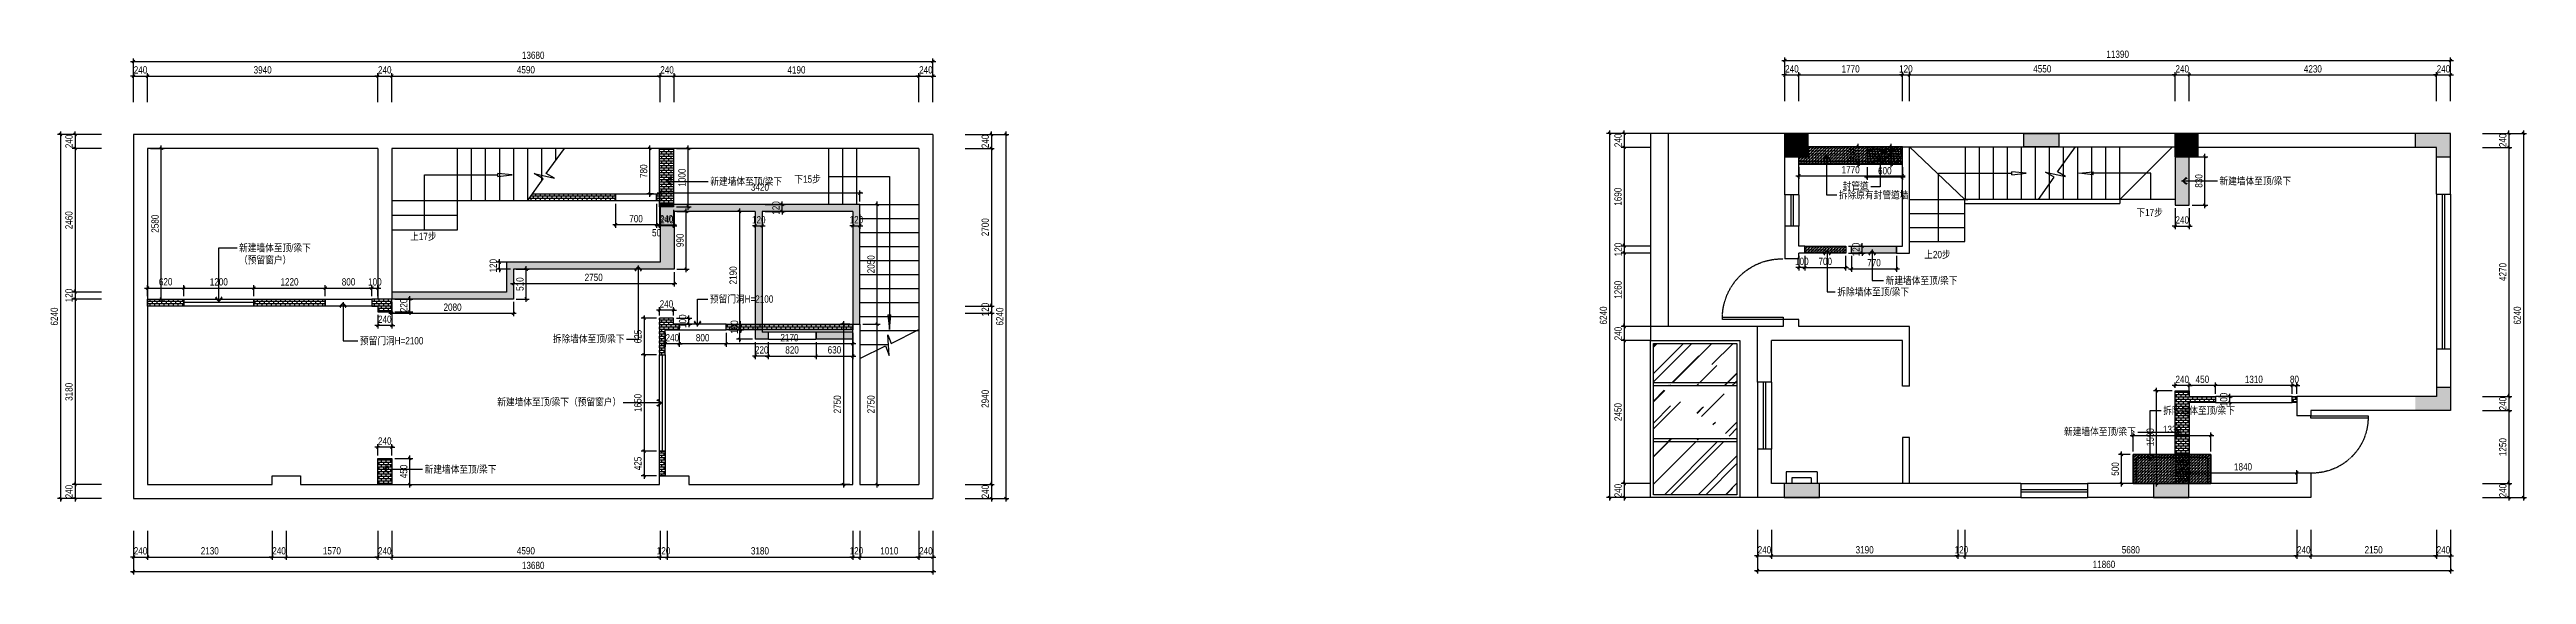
# Model space of a CAD drawing. Extents: x 160245 to 405305, y -111140 to 232735.
# Drawn here: x 314039 to 356426, y 75693 to 84688 of the extents above; entities that cross this region are included whole.
import ezdxf

# ---------------------------------------------------------------- set-up
doc = ezdxf.new("R2010")
doc.units = 0
doc.header["$LTSCALE"] = 10
doc.header["$MEASUREMENT"] = 0
doc.linetypes.add('DASH', pattern=[0.35, 0.25, -0.1])
doc.layers.get('Defpoints').update_dxf_attribs({"color": 229})
for name, color, linetype in [('Door 门', 107, 'Continuous'), ('P-N wall 新建隔墙', 241, 'Continuous'), ('P-N wall 新建隔墙2', 241, 'Continuous'), ('P-O wall 原始墙体', 245, 'Continuous'), ('P-O wall 拆除墙体', 245, 'Continuous'), ('P-o 原建筑尺寸', 8, 'Continuous'), ('P-Stair 楼梯（原建筑设备）', 159, 'Continuous'), ('P-window 窗', 107, 'Continuous')]:
    doc.layers.add(name, color=color, linetype=linetype)
doc.styles.add('PDC DIM', font='PMingLiU-ExtB.ttf', dxfattribs={"width": 0.85})
doc.dimstyles.new('PDC-A2', dxfattribs={"dimscale": 0, "dimtxt": 2.5, "dimasz": 1, "dimexe": 1, "dimexo": 1, "dimgap": 0.7, "dimtad": 1, "dimdec": 0, "dimtxsty": 'PDC DIM', "dimblk": 'ARCHTICK', "dimcen": 1, "dimdle": 1, "dimclrd": 8, "dimclre": 8, "dimclrt": 9, "dimadec": 0, "dimazin": 0, "dimtfac": 1, "dimtdec": 0, "dimtix": 1, "dimtmove": 2, "dimatfit": 3, "dimldrblk": 'PDC A2 T R', "dimfxl": 10, "dimfxlon": 1, "dimarcsym": 0})
pattern_1 = [(0, (9438.613, 385738.773), (25, 25), [25, -25]), (90, (9463.613, 385738.773), (-25, 25), [25, -25])]
pattern_2 = [(0, (9438.613, 385738.773), (0, 40), []), (90, (9438.613, 385738.773), (-40, 40), [40, -40])]

msp = doc.modelspace()

# ---------------------------------------------------------------- texts
at = {"layer": 'P-N wall 新建隔墙2', "color": 9, "char_height": 125, "style": 'PDC DIM'}
for s, insert, attachment_point in [('{\\fSimSun|b0|i0|c134|p2;新建墙体至顶\\fPMingLiU-ExtB|b0|i0|c136|p18;/\\fSimSun|b0|i0|c136|p2;梁下}', (325346.4, 82491), 1), ('封管道', (345169.7, 82273.9), 9), ('新建墙体至顶/梁下', (351172.1, 82498), 1), ('新建墙体至顶/梁下\\P（预留窗户）', (317282.6, 81353.5), 1), ('新建墙体至顶/梁下', (345460.7, 80791.9), 1), ('{\\fSimSun|b0|i0|c134|p2;预留门洞\\fPMingLiU-ExtB|b0|i0|c136|p18;H=2}1{\\fPMingLiU-ExtB|b0|i0|c136|p18;00}', (325339, 80475.1), 1), ('{\\fSimSun|b0|i0|c134|p2;预留门洞\\fPMingLiU-ExtB|b0|i0|c136|p18;H=2}1{\\fPMingLiU-ExtB|b0|i0|c136|p18;00}', (319350.7, 79760.1), 1), ('新建墙体至顶/梁下（预留窗户）', (323821.7, 78570.5), 9), ('新建墙体至顶/梁下', (349741.8, 78065.5), 9), ('新建墙体至顶/梁下', (320457.4, 77557.7), 1)]:
    msp.add_mtext(s, dxfattribs=dict(at, insert=insert, attachment_point=attachment_point))
at = {"layer": 'P-O wall 拆除墙体', "color": 9, "char_height": 125, "attachment_point": 1, "style": 'PDC DIM'}
for s, insert in [('拆除原有封管道墙', (344659.8, 82259.3)), ('拆除墙体至顶/梁下', (350209.6, 78566.3))]:
    msp.add_mtext(s, dxfattribs=dict(at, insert=insert))
at = {"layer": 'P-O wall 拆除墙体', "color": 9, "char_height": 125, "style": 'PDC DIM'}
for insert, width, attachment_point in [((344633.8, 80599.1), 2119.735, 1), ((323880.1, 79655.5), 1796.942, 9)]:
    msp.add_mtext('拆除墙体至顶/梁下', dxfattribs=dict(at, insert=insert, width=width, attachment_point=attachment_point))
at = {"layer": 'P-Stair 楼梯（原建筑设备）', "char_height": 125, "width": 1231.747, "attachment_point": 7, "style": 'PDC DIM'}
for s, insert in [('下15步', (326785, 82391.4)), ('下17步', (349751.6, 81818.8)), ('{\\fSimSun|b0|i0|c134|p2;上\\fPMingLiU-ExtB|b0|i0|c136|p18;17\\fSimSun|b0|i0|c136|p2;步}', (320210.4, 81409.9)), ('上20步', (346120.3, 81098.8))]:
    msp.add_mtext(s, dxfattribs=dict(at, insert=insert))

# ---------------------------------------------------------------- blocks, each defined once
blk = doc.blocks.new('ggf')
for p, q in [((-151816, -293349), (-151842, -293598)), ((-151790, -293598), (-151842, -293598)), ((-151790, -293598), (-151816, -293349))]:
    blk.add_line(p, q)
blk = doc.blocks.new('_ArchTick')
at = {"color": 0, "linetype": 'ByBlock', "const_width": 0.4}
blk.add_lwpolyline([(-0.5, -0.5), (0.5, 0.5)], dxfattribs=at)
blk = doc.blocks.new('*D1532')
at = {"layer": 'Defpoints', "color": 0}
for p in [(314976, 83233), (314476, 82993), (314976, 82993)]:
    blk.add_point(p, dxfattribs=at)
at = {"layer": 'P-o 原建筑尺寸', "color": 8, "lineweight": -2}
for p, q in [((314926, 83233), (314426, 83233)), ((314476, 83233), (314476, 83283)), ((314476, 83233), (314476, 82993)), ((314926, 82993), (314426, 82993)), ((314476, 82993), (314476, 82943))]:
    blk.add_line(p, q, dxfattribs=at)
at = {"layer": 'P-o 原建筑尺寸', "color": 8, "lineweight": -2, "xscale": 50, "yscale": 50, "zscale": 50}
for p, rotation in [((314476, 83233), 270), ((314476, 82993), 90)]:
    blk.add_blockref('_ArchTick', p, dxfattribs=dict(at, rotation=rotation))
at = {"layer": 'P-o 原建筑尺寸', "color": 9, "insert": (314372, 83113), "char_height": 125, "attachment_point": 5, "rotation": 90, "style": 'PDC DIM'}
blk.add_mtext('240', dxfattribs=at)
blk = doc.blocks.new('PDC A2 T R')
at = {"color": 0, "linetype": 'ByBlock'}
blk.add_line((0, 0), (-2, 0), dxfattribs=at)
for points in [[(-2.15, 0.89), (-1.49, 1.35), (-0.6, 0), (0, 0)], [(-2.15, -0.89), (-1.49, -1.35), (-0.6, 0), (0, 0)]]:
    blk.add_solid(points, dxfattribs=at)
blk = doc.blocks.new('*D1533')
at = {"layer": 'Defpoints', "color": 0}
for p in [(314976, 82993), (314476, 80533), (314976, 80533)]:
    blk.add_point(p, dxfattribs=at)
at = {"layer": 'P-o 原建筑尺寸', "color": 8, "lineweight": -2}
for p, q in [((314926, 82993), (314426, 82993)), ((314476, 83043), (314476, 80483)), ((314926, 80533), (314426, 80533))]:
    blk.add_line(p, q, dxfattribs=at)
at = {"layer": 'P-o 原建筑尺寸', "color": 8, "lineweight": -2, "xscale": 50, "yscale": 50, "zscale": 50}
for p, rotation in [((314476, 82993), 90), ((314476, 80533), 270)]:
    blk.add_blockref('_ArchTick', p, dxfattribs=dict(at, rotation=rotation))
at = {"layer": 'P-o 原建筑尺寸', "color": 9, "insert": (314371, 81763), "char_height": 125, "attachment_point": 5, "rotation": 90, "style": 'PDC DIM'}
blk.add_mtext('2460', dxfattribs=at)
blk = doc.blocks.new('*D1534')
at = {"layer": 'Defpoints', "color": 0}
for p in [(314976, 77233), (314476, 76993), (314976, 76993)]:
    blk.add_point(p, dxfattribs=at)
at = {"layer": 'P-o 原建筑尺寸', "color": 8, "lineweight": -2}
for p, q in [((314926, 77233), (314426, 77233)), ((314476, 77233), (314476, 77283)), ((314476, 77233), (314476, 76993)), ((314926, 76993), (314426, 76993)), ((314476, 76993), (314476, 76943))]:
    blk.add_line(p, q, dxfattribs=at)
at = {"layer": 'P-o 原建筑尺寸', "color": 8, "lineweight": -2, "xscale": 50, "yscale": 50, "zscale": 50}
for p, rotation in [((314476, 77233), 270), ((314476, 76993), 90)]:
    blk.add_blockref('_ArchTick', p, dxfattribs=dict(at, rotation=rotation))
at = {"layer": 'P-o 原建筑尺寸', "color": 9, "insert": (314372, 77113), "char_height": 125, "attachment_point": 5, "rotation": 90, "style": 'PDC DIM'}
blk.add_mtext('240', dxfattribs=at)
blk = doc.blocks.new('*D1535')
at = {"layer": 'Defpoints', "color": 0}
for p in [(314976, 83233), (314226, 76993), (314976, 76993)]:
    blk.add_point(p, dxfattribs=at)
at = {"layer": 'P-o 原建筑尺寸', "color": 8, "lineweight": -2}
for p, q in [((314726, 83233), (314176, 83233)), ((314226, 83283), (314226, 76943)), ((314726, 76993), (314176, 76993))]:
    blk.add_line(p, q, dxfattribs=at)
at = {"layer": 'P-o 原建筑尺寸', "color": 8, "lineweight": -2, "xscale": 50, "yscale": 50, "zscale": 50}
for p, rotation in [((314226, 83233), 90), ((314226, 76993), 270)]:
    blk.add_blockref('_ArchTick', p, dxfattribs=dict(at, rotation=rotation))
at = {"layer": 'P-o 原建筑尺寸', "color": 9, "insert": (314121, 80113), "char_height": 125, "attachment_point": 5, "rotation": 90, "style": 'PDC DIM'}
blk.add_mtext('6240', dxfattribs=at)
blk = doc.blocks.new('*D1536')
at = {"layer": 'Defpoints', "color": 0}
for p in [(315716, 84233), (315476, 83733), (315716, 83733)]:
    blk.add_point(p, dxfattribs=at)
at = {"layer": 'P-o 原建筑尺寸', "color": 8, "lineweight": -2}
for p, q in [((315476, 84233), (315426, 84233)), ((315476, 83783), (315476, 84283)), ((315476, 84233), (315716, 84233)), ((315716, 83783), (315716, 84283)), ((315716, 84233), (315766, 84233))]:
    blk.add_line(p, q, dxfattribs=at)
at = {"layer": 'P-o 原建筑尺寸', "color": 8, "lineweight": -2, "xscale": 50, "yscale": 50, "zscale": 50}
blk.add_blockref('_ArchTick', (315476, 84233), dxfattribs=at)
at = {"layer": 'P-o 原建筑尺寸', "color": 8, "lineweight": -2, "xscale": 50, "yscale": 50, "zscale": 50, "rotation": 180}
blk.add_blockref('_ArchTick', (315716, 84233), dxfattribs=at)
at = {"layer": 'P-o 原建筑尺寸', "color": 9, "insert": (315596, 84338), "char_height": 125, "attachment_point": 5, "style": 'PDC DIM'}
blk.add_mtext('240', dxfattribs=at)
blk = doc.blocks.new('*D1537')
at = {"layer": 'Defpoints', "color": 0}
for p in [(319656, 84233), (315716, 83733), (319656, 83733)]:
    blk.add_point(p, dxfattribs=at)
at = {"layer": 'P-o 原建筑尺寸', "color": 8, "lineweight": -2}
for p, q in [((315666, 84233), (319706, 84233)), ((315716, 83783), (315716, 84283)), ((319656, 83783), (319656, 84283))]:
    blk.add_line(p, q, dxfattribs=at)
at = {"layer": 'P-o 原建筑尺寸', "color": 8, "lineweight": -2, "xscale": 50, "yscale": 50, "zscale": 50, "rotation": 180}
blk.add_blockref('_ArchTick', (315716, 84233), dxfattribs=at)
at = {"layer": 'P-o 原建筑尺寸', "color": 8, "lineweight": -2, "xscale": 50, "yscale": 50, "zscale": 50}
blk.add_blockref('_ArchTick', (319656, 84233), dxfattribs=at)
at = {"layer": 'P-o 原建筑尺寸', "color": 9, "insert": (317686, 84338), "char_height": 125, "attachment_point": 5, "style": 'PDC DIM'}
blk.add_mtext('3940', dxfattribs=at)
blk = doc.blocks.new('*D1538')
at = {"layer": 'Defpoints', "color": 0}
for p in [(319896, 84233), (319656, 83733), (319896, 83733)]:
    blk.add_point(p, dxfattribs=at)
at = {"layer": 'P-o 原建筑尺寸', "color": 8, "lineweight": -2}
for p, q in [((319656, 84233), (319606, 84233)), ((319656, 83783), (319656, 84283)), ((319656, 84233), (319896, 84233)), ((319896, 83783), (319896, 84283)), ((319896, 84233), (319946, 84233))]:
    blk.add_line(p, q, dxfattribs=at)
at = {"layer": 'P-o 原建筑尺寸', "color": 8, "lineweight": -2, "xscale": 50, "yscale": 50, "zscale": 50}
blk.add_blockref('_ArchTick', (319656, 84233), dxfattribs=at)
at = {"layer": 'P-o 原建筑尺寸', "color": 8, "lineweight": -2, "xscale": 50, "yscale": 50, "zscale": 50, "rotation": 180}
blk.add_blockref('_ArchTick', (319896, 84233), dxfattribs=at)
at = {"layer": 'P-o 原建筑尺寸', "color": 9, "insert": (319776, 84338), "char_height": 125, "attachment_point": 5, "style": 'PDC DIM'}
blk.add_mtext('240', dxfattribs=at)
blk = doc.blocks.new('*D1539')
at = {"layer": 'Defpoints', "color": 0}
for p in [(328916, 84233), (324726, 83733), (328916, 83733)]:
    blk.add_point(p, dxfattribs=at)
at = {"layer": 'P-o 原建筑尺寸', "color": 8, "lineweight": -2}
for p, q in [((324676, 84233), (328966, 84233)), ((324726, 83783), (324726, 84283)), ((328916, 83783), (328916, 84283))]:
    blk.add_line(p, q, dxfattribs=at)
at = {"layer": 'P-o 原建筑尺寸', "color": 8, "lineweight": -2, "xscale": 50, "yscale": 50, "zscale": 50, "rotation": 180}
blk.add_blockref('_ArchTick', (324726, 84233), dxfattribs=at)
at = {"layer": 'P-o 原建筑尺寸', "color": 8, "lineweight": -2, "xscale": 50, "yscale": 50, "zscale": 50}
blk.add_blockref('_ArchTick', (328916, 84233), dxfattribs=at)
at = {"layer": 'P-o 原建筑尺寸', "color": 9, "insert": (326821, 84338), "char_height": 125, "attachment_point": 5, "style": 'PDC DIM'}
blk.add_mtext('4190', dxfattribs=at)
blk = doc.blocks.new('*D1540')
at = {"layer": 'Defpoints', "color": 0}
for p in [(329156, 84233), (328916, 83733), (329156, 83733)]:
    blk.add_point(p, dxfattribs=at)
at = {"layer": 'P-o 原建筑尺寸', "color": 8, "lineweight": -2}
for p, q in [((328916, 84233), (328866, 84233)), ((328916, 83783), (328916, 84283)), ((328916, 84233), (329156, 84233)), ((329156, 83783), (329156, 84283)), ((329156, 84233), (329206, 84233))]:
    blk.add_line(p, q, dxfattribs=at)
at = {"layer": 'P-o 原建筑尺寸', "color": 8, "lineweight": -2, "xscale": 50, "yscale": 50, "zscale": 50}
blk.add_blockref('_ArchTick', (328916, 84233), dxfattribs=at)
at = {"layer": 'P-o 原建筑尺寸', "color": 8, "lineweight": -2, "xscale": 50, "yscale": 50, "zscale": 50, "rotation": 180}
blk.add_blockref('_ArchTick', (329156, 84233), dxfattribs=at)
at = {"layer": 'P-o 原建筑尺寸', "color": 9, "insert": (329036, 84338), "char_height": 125, "attachment_point": 5, "style": 'PDC DIM'}
blk.add_mtext('240', dxfattribs=at)
blk = doc.blocks.new('*D1541')
at = {"layer": 'Defpoints', "color": 0}
for p in [(329156, 84483), (315476, 83733), (329156, 83733)]:
    blk.add_point(p, dxfattribs=at)
at = {"layer": 'P-o 原建筑尺寸', "color": 8, "lineweight": -2}
for p, q in [((315426, 84483), (329206, 84483)), ((315476, 83983), (315476, 84533)), ((329156, 83983), (329156, 84533))]:
    blk.add_line(p, q, dxfattribs=at)
at = {"layer": 'P-o 原建筑尺寸', "color": 8, "lineweight": -2, "xscale": 50, "yscale": 50, "zscale": 50, "rotation": 180}
blk.add_blockref('_ArchTick', (315476, 84483), dxfattribs=at)
at = {"layer": 'P-o 原建筑尺寸', "color": 8, "lineweight": -2, "xscale": 50, "yscale": 50, "zscale": 50}
blk.add_blockref('_ArchTick', (329156, 84483), dxfattribs=at)
at = {"layer": 'P-o 原建筑尺寸', "color": 9, "insert": (322316, 84588), "char_height": 125, "attachment_point": 5, "style": 'PDC DIM'}
blk.add_mtext('13680', dxfattribs=at)
blk = doc.blocks.new('*D1542')
at = {"layer": 'Defpoints', "color": 0}
for p in [(329656, 83233), (329656, 82993), (330156, 82993)]:
    blk.add_point(p, dxfattribs=at)
at = {"layer": 'P-o 原建筑尺寸', "color": 8, "lineweight": -2}
for p, q in [((329706, 83233), (330206, 83233)), ((330156, 83233), (330156, 83283)), ((330156, 83233), (330156, 82993)), ((329706, 82993), (330206, 82993)), ((330156, 82993), (330156, 82943))]:
    blk.add_line(p, q, dxfattribs=at)
at = {"layer": 'P-o 原建筑尺寸', "color": 8, "lineweight": -2, "xscale": 50, "yscale": 50, "zscale": 50}
for p, rotation in [((330156, 83233), 270), ((330156, 82993), 90)]:
    blk.add_blockref('_ArchTick', p, dxfattribs=dict(at, rotation=rotation))
at = {"layer": 'P-o 原建筑尺寸', "color": 9, "insert": (330052, 83113), "char_height": 125, "attachment_point": 5, "rotation": 90, "style": 'PDC DIM'}
blk.add_mtext('240', dxfattribs=at)
blk = doc.blocks.new('*D1543')
at = {"layer": 'Defpoints', "color": 0}
for p in [(329656, 80173), (329656, 77233), (330156, 77233)]:
    blk.add_point(p, dxfattribs=at)
at = {"layer": 'P-o 原建筑尺寸', "color": 8, "lineweight": -2}
for p, q in [((329706, 80173), (330206, 80173)), ((330156, 80223), (330156, 77183)), ((329706, 77233), (330206, 77233))]:
    blk.add_line(p, q, dxfattribs=at)
at = {"layer": 'P-o 原建筑尺寸', "color": 8, "lineweight": -2, "xscale": 50, "yscale": 50, "zscale": 50}
for p, rotation in [((330156, 80173), 90), ((330156, 77233), 270)]:
    blk.add_blockref('_ArchTick', p, dxfattribs=dict(at, rotation=rotation))
at = {"layer": 'P-o 原建筑尺寸', "color": 9, "insert": (330051, 78703), "char_height": 125, "attachment_point": 5, "rotation": 90, "style": 'PDC DIM'}
blk.add_mtext('2940', dxfattribs=at)
blk = doc.blocks.new('*D1544')
at = {"layer": 'Defpoints', "color": 0}
for p in [(329656, 77233), (329656, 76993), (330156, 76993)]:
    blk.add_point(p, dxfattribs=at)
at = {"layer": 'P-o 原建筑尺寸', "color": 8, "lineweight": -2}
for p, q in [((329706, 77233), (330206, 77233)), ((330156, 77233), (330156, 77283)), ((330156, 77233), (330156, 76993)), ((329706, 76993), (330206, 76993)), ((330156, 76993), (330156, 76943))]:
    blk.add_line(p, q, dxfattribs=at)
at = {"layer": 'P-o 原建筑尺寸', "color": 8, "lineweight": -2, "xscale": 50, "yscale": 50, "zscale": 50}
for p, rotation in [((330156, 77233), 270), ((330156, 76993), 90)]:
    blk.add_blockref('_ArchTick', p, dxfattribs=dict(at, rotation=rotation))
at = {"layer": 'P-o 原建筑尺寸', "color": 9, "insert": (330052, 77113), "char_height": 125, "attachment_point": 5, "rotation": 90, "style": 'PDC DIM'}
blk.add_mtext('240', dxfattribs=at)
blk = doc.blocks.new('*D1545')
at = {"layer": 'Defpoints', "color": 0}
for p in [(329656, 83233), (329656, 76993), (330406, 76993)]:
    blk.add_point(p, dxfattribs=at)
at = {"layer": 'P-o 原建筑尺寸', "color": 8, "lineweight": -2}
for p, q in [((329906, 83233), (330456, 83233)), ((330406, 83283), (330406, 76943)), ((329906, 76993), (330456, 76993))]:
    blk.add_line(p, q, dxfattribs=at)
at = {"layer": 'P-o 原建筑尺寸', "color": 8, "lineweight": -2, "xscale": 50, "yscale": 50, "zscale": 50}
for p, rotation in [((330406, 83233), 90), ((330406, 76993), 270)]:
    blk.add_blockref('_ArchTick', p, dxfattribs=dict(at, rotation=rotation))
at = {"layer": 'P-o 原建筑尺寸', "color": 9, "insert": (330301, 80113), "char_height": 125, "attachment_point": 5, "rotation": 90, "style": 'PDC DIM'}
blk.add_mtext('6240', dxfattribs=at)
blk = doc.blocks.new('*D1546')
at = {"layer": 'Defpoints', "color": 0}
for p in [(315476, 76493), (315716, 76493), (315716, 75993)]:
    blk.add_point(p, dxfattribs=at)
at = {"layer": 'P-o 原建筑尺寸', "color": 8, "lineweight": -2}
for p, q in [((315476, 76443), (315476, 75943)), ((315716, 76443), (315716, 75943)), ((315476, 75993), (315426, 75993)), ((315476, 75993), (315716, 75993)), ((315716, 75993), (315766, 75993))]:
    blk.add_line(p, q, dxfattribs=at)
at = {"layer": 'P-o 原建筑尺寸', "color": 8, "lineweight": -2, "xscale": 50, "yscale": 50, "zscale": 50}
blk.add_blockref('_ArchTick', (315476, 75993), dxfattribs=at)
at = {"layer": 'P-o 原建筑尺寸', "color": 8, "lineweight": -2, "xscale": 50, "yscale": 50, "zscale": 50, "rotation": 180}
blk.add_blockref('_ArchTick', (315716, 75993), dxfattribs=at)
at = {"layer": 'P-o 原建筑尺寸', "color": 9, "insert": (315596, 76098), "char_height": 125, "attachment_point": 5, "style": 'PDC DIM'}
blk.add_mtext('240', dxfattribs=at)
blk = doc.blocks.new('*D1547')
at = {"layer": 'Defpoints', "color": 0}
for p in [(315716, 76493), (317846, 76493), (317846, 75993)]:
    blk.add_point(p, dxfattribs=at)
at = {"layer": 'P-o 原建筑尺寸', "color": 8, "lineweight": -2}
for p, q in [((315716, 76443), (315716, 75943)), ((317846, 76443), (317846, 75943)), ((315666, 75993), (317896, 75993))]:
    blk.add_line(p, q, dxfattribs=at)
at = {"layer": 'P-o 原建筑尺寸', "color": 8, "lineweight": -2, "xscale": 50, "yscale": 50, "zscale": 50, "rotation": 180}
blk.add_blockref('_ArchTick', (315716, 75993), dxfattribs=at)
at = {"layer": 'P-o 原建筑尺寸', "color": 8, "lineweight": -2, "xscale": 50, "yscale": 50, "zscale": 50}
blk.add_blockref('_ArchTick', (317846, 75993), dxfattribs=at)
at = {"layer": 'P-o 原建筑尺寸', "color": 9, "insert": (316781, 76098), "char_height": 125, "attachment_point": 5, "style": 'PDC DIM'}
blk.add_mtext('2130', dxfattribs=at)
blk = doc.blocks.new('*D1548')
at = {"layer": 'Defpoints', "color": 0}
for p in [(319656, 76493), (319896, 76493), (319896, 75993)]:
    blk.add_point(p, dxfattribs=at)
at = {"layer": 'P-o 原建筑尺寸', "color": 8, "lineweight": -2}
for p, q in [((319656, 76443), (319656, 75943)), ((319896, 76443), (319896, 75943)), ((319656, 75993), (319606, 75993)), ((319656, 75993), (319896, 75993)), ((319896, 75993), (319946, 75993))]:
    blk.add_line(p, q, dxfattribs=at)
at = {"layer": 'P-o 原建筑尺寸', "color": 8, "lineweight": -2, "xscale": 50, "yscale": 50, "zscale": 50}
blk.add_blockref('_ArchTick', (319656, 75993), dxfattribs=at)
at = {"layer": 'P-o 原建筑尺寸', "color": 8, "lineweight": -2, "xscale": 50, "yscale": 50, "zscale": 50, "rotation": 180}
blk.add_blockref('_ArchTick', (319896, 75993), dxfattribs=at)
at = {"layer": 'P-o 原建筑尺寸', "color": 9, "insert": (319776, 76098), "char_height": 125, "attachment_point": 5, "style": 'PDC DIM'}
blk.add_mtext('240', dxfattribs=at)
blk = doc.blocks.new('*D1549')
at = {"layer": 'Defpoints', "color": 0}
for p in [(319896, 76493), (324486, 76493), (324486, 75993)]:
    blk.add_point(p, dxfattribs=at)
at = {"layer": 'P-o 原建筑尺寸', "color": 8, "lineweight": -2}
for p, q in [((319896, 76443), (319896, 75943)), ((324486, 76443), (324486, 75943)), ((319846, 75993), (324536, 75993))]:
    blk.add_line(p, q, dxfattribs=at)
at = {"layer": 'P-o 原建筑尺寸', "color": 8, "lineweight": -2, "xscale": 50, "yscale": 50, "zscale": 50, "rotation": 180}
blk.add_blockref('_ArchTick', (319896, 75993), dxfattribs=at)
at = {"layer": 'P-o 原建筑尺寸', "color": 8, "lineweight": -2, "xscale": 50, "yscale": 50, "zscale": 50}
blk.add_blockref('_ArchTick', (324486, 75993), dxfattribs=at)
at = {"layer": 'P-o 原建筑尺寸', "color": 9, "insert": (322191, 76100), "char_height": 125, "attachment_point": 5, "style": 'PDC DIM'}
blk.add_mtext('4590', dxfattribs=at)
blk = doc.blocks.new('*D1550')
at = {"layer": 'Defpoints', "color": 0}
for p in [(327786, 76493), (327906, 76493), (327906, 75993)]:
    blk.add_point(p, dxfattribs=at)
at = {"layer": 'P-o 原建筑尺寸', "color": 8, "lineweight": -2}
for p, q in [((327786, 76443), (327786, 75943)), ((327906, 76443), (327906, 75943)), ((327786, 75993), (327736, 75993)), ((327786, 75993), (327906, 75993)), ((327906, 75993), (327956, 75993))]:
    blk.add_line(p, q, dxfattribs=at)
at = {"layer": 'P-o 原建筑尺寸', "color": 8, "lineweight": -2, "xscale": 50, "yscale": 50, "zscale": 50}
blk.add_blockref('_ArchTick', (327786, 75993), dxfattribs=at)
at = {"layer": 'P-o 原建筑尺寸', "color": 8, "lineweight": -2, "xscale": 50, "yscale": 50, "zscale": 50, "rotation": 180}
blk.add_blockref('_ArchTick', (327906, 75993), dxfattribs=at)
at = {"layer": 'P-o 原建筑尺寸', "color": 9, "insert": (327846, 76098), "char_height": 125, "attachment_point": 5, "style": 'PDC DIM'}
blk.add_mtext('120', dxfattribs=at)
blk = doc.blocks.new('*D1551')
at = {"layer": 'Defpoints', "color": 0}
for p in [(327906, 76493), (328916, 76493), (328916, 75993)]:
    blk.add_point(p, dxfattribs=at)
at = {"layer": 'P-o 原建筑尺寸', "color": 8, "lineweight": -2}
for p, q in [((327906, 76443), (327906, 75943)), ((328916, 76443), (328916, 75943)), ((327856, 75993), (328966, 75993))]:
    blk.add_line(p, q, dxfattribs=at)
at = {"layer": 'P-o 原建筑尺寸', "color": 8, "lineweight": -2, "xscale": 50, "yscale": 50, "zscale": 50, "rotation": 180}
blk.add_blockref('_ArchTick', (327906, 75993), dxfattribs=at)
at = {"layer": 'P-o 原建筑尺寸', "color": 8, "lineweight": -2, "xscale": 50, "yscale": 50, "zscale": 50}
blk.add_blockref('_ArchTick', (328916, 75993), dxfattribs=at)
at = {"layer": 'P-o 原建筑尺寸', "color": 9, "insert": (328411, 76098), "char_height": 125, "attachment_point": 5, "style": 'PDC DIM'}
blk.add_mtext('1010', dxfattribs=at)
blk = doc.blocks.new('*D1552')
at = {"layer": 'Defpoints', "color": 0}
for p in [(328916, 76493), (329156, 76493), (329156, 75993)]:
    blk.add_point(p, dxfattribs=at)
at = {"layer": 'P-o 原建筑尺寸', "color": 8, "lineweight": -2}
for p, q in [((328916, 76443), (328916, 75943)), ((329156, 76443), (329156, 75943)), ((328916, 75993), (328866, 75993)), ((328916, 75993), (329156, 75993)), ((329156, 75993), (329206, 75993))]:
    blk.add_line(p, q, dxfattribs=at)
at = {"layer": 'P-o 原建筑尺寸', "color": 8, "lineweight": -2, "xscale": 50, "yscale": 50, "zscale": 50}
blk.add_blockref('_ArchTick', (328916, 75993), dxfattribs=at)
at = {"layer": 'P-o 原建筑尺寸', "color": 8, "lineweight": -2, "xscale": 50, "yscale": 50, "zscale": 50, "rotation": 180}
blk.add_blockref('_ArchTick', (329156, 75993), dxfattribs=at)
at = {"layer": 'P-o 原建筑尺寸', "color": 9, "insert": (329036, 76098), "char_height": 125, "attachment_point": 5, "style": 'PDC DIM'}
blk.add_mtext('240', dxfattribs=at)
blk = doc.blocks.new('*D1553')
at = {"layer": 'Defpoints', "color": 0}
for p in [(315476, 76493), (329156, 76418), (329156, 75743)]:
    blk.add_point(p, dxfattribs=at)
at = {"layer": 'P-o 原建筑尺寸', "color": 8, "lineweight": -2}
for p, q in [((315476, 76243), (315476, 75693)), ((329156, 76243), (329156, 75693)), ((315426, 75743), (329206, 75743))]:
    blk.add_line(p, q, dxfattribs=at)
at = {"layer": 'P-o 原建筑尺寸', "color": 8, "lineweight": -2, "xscale": 50, "yscale": 50, "zscale": 50, "rotation": 180}
blk.add_blockref('_ArchTick', (315476, 75743), dxfattribs=at)
at = {"layer": 'P-o 原建筑尺寸', "color": 8, "lineweight": -2, "xscale": 50, "yscale": 50, "zscale": 50}
blk.add_blockref('_ArchTick', (329156, 75743), dxfattribs=at)
at = {"layer": 'P-o 原建筑尺寸', "color": 9, "insert": (322316, 75848), "char_height": 125, "attachment_point": 5, "style": 'PDC DIM'}
blk.add_mtext('13680', dxfattribs=at)
blk = doc.blocks.new('*D1554')
at = {"layer": 'Defpoints', "color": 0}
for p in [(324486, 84233), (319896, 83733), (324486, 83733)]:
    blk.add_point(p, dxfattribs=at)
at = {"layer": 'P-o 原建筑尺寸', "color": 8, "lineweight": -2}
for p, q in [((319846, 84233), (324536, 84233)), ((319896, 83783), (319896, 84283)), ((324486, 83783), (324486, 84283))]:
    blk.add_line(p, q, dxfattribs=at)
at = {"layer": 'P-o 原建筑尺寸', "color": 8, "lineweight": -2, "xscale": 50, "yscale": 50, "zscale": 50, "rotation": 180}
blk.add_blockref('_ArchTick', (319896, 84233), dxfattribs=at)
at = {"layer": 'P-o 原建筑尺寸', "color": 8, "lineweight": -2, "xscale": 50, "yscale": 50, "zscale": 50}
blk.add_blockref('_ArchTick', (324486, 84233), dxfattribs=at)
at = {"layer": 'P-o 原建筑尺寸', "color": 9, "insert": (322191, 84340), "char_height": 125, "attachment_point": 5, "style": 'PDC DIM'}
blk.add_mtext('4590', dxfattribs=at)
blk = doc.blocks.new('*D1555')
at = {"layer": 'Defpoints', "color": 0}
for p in [(324726, 84233), (324486, 83733), (324726, 83733)]:
    blk.add_point(p, dxfattribs=at)
at = {"layer": 'P-o 原建筑尺寸', "color": 8, "lineweight": -2}
for p, q in [((324486, 84233), (324436, 84233)), ((324486, 83783), (324486, 84283)), ((324486, 84233), (324726, 84233)), ((324726, 83783), (324726, 84283)), ((324726, 84233), (324776, 84233))]:
    blk.add_line(p, q, dxfattribs=at)
at = {"layer": 'P-o 原建筑尺寸', "color": 8, "lineweight": -2, "xscale": 50, "yscale": 50, "zscale": 50}
blk.add_blockref('_ArchTick', (324486, 84233), dxfattribs=at)
at = {"layer": 'P-o 原建筑尺寸', "color": 8, "lineweight": -2, "xscale": 50, "yscale": 50, "zscale": 50, "rotation": 180}
blk.add_blockref('_ArchTick', (324726, 84233), dxfattribs=at)
at = {"layer": 'P-o 原建筑尺寸', "color": 9, "insert": (324606, 84338), "char_height": 125, "attachment_point": 5, "style": 'PDC DIM'}
blk.add_mtext('240', dxfattribs=at)
blk = doc.blocks.new('*D1556')
at = {"layer": 'Defpoints', "color": 0}
for p in [(324486, 76493), (324606, 76493), (324606, 75993)]:
    blk.add_point(p, dxfattribs=at)
at = {"layer": 'P-o 原建筑尺寸', "color": 8, "lineweight": -2}
for p, q in [((324486, 76443), (324486, 75943)), ((324606, 76443), (324606, 75943)), ((324486, 75993), (324436, 75993)), ((324486, 75993), (324606, 75993)), ((324606, 75993), (324656, 75993))]:
    blk.add_line(p, q, dxfattribs=at)
at = {"layer": 'P-o 原建筑尺寸', "color": 8, "lineweight": -2, "xscale": 50, "yscale": 50, "zscale": 50}
blk.add_blockref('_ArchTick', (324486, 75993), dxfattribs=at)
at = {"layer": 'P-o 原建筑尺寸', "color": 8, "lineweight": -2, "xscale": 50, "yscale": 50, "zscale": 50, "rotation": 180}
blk.add_blockref('_ArchTick', (324606, 75993), dxfattribs=at)
at = {"layer": 'P-o 原建筑尺寸', "color": 9, "insert": (324546, 76098), "char_height": 125, "attachment_point": 5, "style": 'PDC DIM'}
blk.add_mtext('120', dxfattribs=at)
blk = doc.blocks.new('*D1557')
at = {"layer": 'Defpoints', "color": 0}
for p in [(324606, 76493), (327786, 76493), (327786, 75993)]:
    blk.add_point(p, dxfattribs=at)
at = {"layer": 'P-o 原建筑尺寸', "color": 8, "lineweight": -2}
for p, q in [((324606, 76443), (324606, 75943)), ((327786, 76443), (327786, 75943)), ((324556, 75993), (327836, 75993))]:
    blk.add_line(p, q, dxfattribs=at)
at = {"layer": 'P-o 原建筑尺寸', "color": 8, "lineweight": -2, "xscale": 50, "yscale": 50, "zscale": 50, "rotation": 180}
blk.add_blockref('_ArchTick', (324606, 75993), dxfattribs=at)
at = {"layer": 'P-o 原建筑尺寸', "color": 8, "lineweight": -2, "xscale": 50, "yscale": 50, "zscale": 50}
blk.add_blockref('_ArchTick', (327786, 75993), dxfattribs=at)
at = {"layer": 'P-o 原建筑尺寸', "color": 9, "insert": (326196, 76098), "char_height": 125, "attachment_point": 5, "style": 'PDC DIM'}
blk.add_mtext('3180', dxfattribs=at)
blk = doc.blocks.new('*D1558')
at = {"layer": 'Defpoints', "color": 0}
for p in [(314476, 80413), (314976, 80533), (314976, 80413)]:
    blk.add_point(p, dxfattribs=at)
at = {"layer": 'P-o 原建筑尺寸', "color": 8, "lineweight": -2}
for p, q in [((314476, 80533), (314476, 80583)), ((314926, 80533), (314426, 80533)), ((314926, 80413), (314426, 80413)), ((314476, 80533), (314476, 80413)), ((314476, 80413), (314476, 80363))]:
    blk.add_line(p, q, dxfattribs=at)
at = {"layer": 'P-o 原建筑尺寸', "color": 8, "lineweight": -2, "xscale": 50, "yscale": 50, "zscale": 50}
for p, rotation in [((314476, 80533), 270), ((314476, 80413), 90)]:
    blk.add_blockref('_ArchTick', p, dxfattribs=dict(at, rotation=rotation))
at = {"layer": 'P-o 原建筑尺寸', "color": 9, "insert": (314372, 80473), "char_height": 125, "attachment_point": 5, "rotation": 90, "style": 'PDC DIM'}
blk.add_mtext('120', dxfattribs=at)
blk = doc.blocks.new('*D1559')
at = {"layer": 'Defpoints', "color": 0}
for p in [(314976, 80413), (314476, 77233), (314976, 77233)]:
    blk.add_point(p, dxfattribs=at)
at = {"layer": 'P-o 原建筑尺寸', "color": 8, "lineweight": -2}
for p, q in [((314926, 80413), (314426, 80413)), ((314476, 80463), (314476, 77183)), ((314926, 77233), (314426, 77233))]:
    blk.add_line(p, q, dxfattribs=at)
at = {"layer": 'P-o 原建筑尺寸', "color": 8, "lineweight": -2, "xscale": 50, "yscale": 50, "zscale": 50}
for p, rotation in [((314476, 80413), 90), ((314476, 77233), 270)]:
    blk.add_blockref('_ArchTick', p, dxfattribs=dict(at, rotation=rotation))
at = {"layer": 'P-o 原建筑尺寸', "color": 9, "insert": (314372, 78823), "char_height": 125, "attachment_point": 5, "rotation": 90, "style": 'PDC DIM'}
blk.add_mtext('3180', dxfattribs=at)
blk = doc.blocks.new('*D1560')
at = {"layer": 'Defpoints', "color": 0}
for p in [(329656, 80293), (329656, 80173), (330156, 80173)]:
    blk.add_point(p, dxfattribs=at)
at = {"layer": 'P-o 原建筑尺寸', "color": 8, "lineweight": -2}
for p, q in [((329706, 80293), (330206, 80293)), ((329706, 80173), (330206, 80173)), ((330156, 80293), (330156, 80343)), ((330156, 80293), (330156, 80173)), ((330156, 80173), (330156, 80123))]:
    blk.add_line(p, q, dxfattribs=at)
at = {"layer": 'P-o 原建筑尺寸', "color": 8, "lineweight": -2, "xscale": 50, "yscale": 50, "zscale": 50}
for p, rotation in [((330156, 80293), 270), ((330156, 80173), 90)]:
    blk.add_blockref('_ArchTick', p, dxfattribs=dict(at, rotation=rotation))
at = {"layer": 'P-o 原建筑尺寸', "color": 9, "insert": (330052, 80233), "char_height": 125, "attachment_point": 5, "rotation": 90, "style": 'PDC DIM'}
blk.add_mtext('120', dxfattribs=at)
blk = doc.blocks.new('*D1561')
at = {"layer": 'Defpoints', "color": 0}
for p in [(329656, 82993), (329656, 80293), (330156, 80293)]:
    blk.add_point(p, dxfattribs=at)
at = {"layer": 'P-o 原建筑尺寸', "color": 8, "lineweight": -2}
for p, q in [((329706, 82993), (330206, 82993)), ((330156, 83043), (330156, 80243)), ((329706, 80293), (330206, 80293))]:
    blk.add_line(p, q, dxfattribs=at)
at = {"layer": 'P-o 原建筑尺寸', "color": 8, "lineweight": -2, "xscale": 50, "yscale": 50, "zscale": 50}
for p, rotation in [((330156, 82993), 90), ((330156, 80293), 270)]:
    blk.add_blockref('_ArchTick', p, dxfattribs=dict(at, rotation=rotation))
at = {"layer": 'P-o 原建筑尺寸', "color": 9, "insert": (330052, 81643), "char_height": 125, "attachment_point": 5, "rotation": 90, "style": 'PDC DIM'}
blk.add_mtext('2700', dxfattribs=at)
blk = doc.blocks.new('*D1562')
at = {"layer": 'Defpoints', "color": 0}
for p in [(317846, 76493), (318086, 76493), (318086, 75993)]:
    blk.add_point(p, dxfattribs=at)
at = {"layer": 'P-o 原建筑尺寸', "color": 8, "lineweight": -2}
for p, q in [((317846, 76443), (317846, 75943)), ((318086, 76443), (318086, 75943)), ((317846, 75993), (317796, 75993)), ((317846, 75993), (318086, 75993)), ((318086, 75993), (318136, 75993))]:
    blk.add_line(p, q, dxfattribs=at)
at = {"layer": 'P-o 原建筑尺寸', "color": 8, "lineweight": -2, "xscale": 50, "yscale": 50, "zscale": 50}
blk.add_blockref('_ArchTick', (317846, 75993), dxfattribs=at)
at = {"layer": 'P-o 原建筑尺寸', "color": 8, "lineweight": -2, "xscale": 50, "yscale": 50, "zscale": 50, "rotation": 180}
blk.add_blockref('_ArchTick', (318086, 75993), dxfattribs=at)
at = {"layer": 'P-o 原建筑尺寸', "color": 9, "insert": (317966, 76098), "char_height": 125, "attachment_point": 5, "style": 'PDC DIM'}
blk.add_mtext('240', dxfattribs=at)
blk = doc.blocks.new('*D1563')
at = {"layer": 'Defpoints', "color": 0}
for p in [(318086, 76493), (319656, 76493), (319656, 75993)]:
    blk.add_point(p, dxfattribs=at)
at = {"layer": 'P-o 原建筑尺寸', "color": 8, "lineweight": -2}
for p, q in [((318086, 76443), (318086, 75943)), ((319656, 76443), (319656, 75943)), ((318036, 75993), (319706, 75993))]:
    blk.add_line(p, q, dxfattribs=at)
at = {"layer": 'P-o 原建筑尺寸', "color": 8, "lineweight": -2, "xscale": 50, "yscale": 50, "zscale": 50, "rotation": 180}
blk.add_blockref('_ArchTick', (318086, 75993), dxfattribs=at)
at = {"layer": 'P-o 原建筑尺寸', "color": 8, "lineweight": -2, "xscale": 50, "yscale": 50, "zscale": 50}
blk.add_blockref('_ArchTick', (319656, 75993), dxfattribs=at)
at = {"layer": 'P-o 原建筑尺寸', "color": 9, "insert": (318871, 76099), "char_height": 125, "attachment_point": 5, "style": 'PDC DIM'}
blk.add_mtext('1570', dxfattribs=at)
blk = doc.blocks.new('*D1622')
at = {"layer": 'Defpoints', "color": 0}
for p in [(319896, 80413), (321976, 80413), (321976, 80168)]:
    blk.add_point(p, dxfattribs=at)
at = {"layer": 'P-O wall 拆除墙体', "color": 8, "lineweight": -2}
for p, q in [((319846, 80168), (322026, 80168)), ((319896, 80363), (319896, 80118)), ((321976, 80363), (321976, 80118))]:
    blk.add_line(p, q, dxfattribs=at)
at = {"layer": 'P-O wall 拆除墙体', "color": 8, "lineweight": -2, "xscale": 50, "yscale": 50, "zscale": 50, "rotation": 180}
blk.add_blockref('_ArchTick', (319896, 80168), dxfattribs=at)
at = {"layer": 'P-O wall 拆除墙体', "color": 8, "lineweight": -2, "xscale": 50, "yscale": 50, "zscale": 50}
blk.add_blockref('_ArchTick', (321976, 80168), dxfattribs=at)
at = {"layer": 'P-O wall 拆除墙体', "color": 9, "insert": (320936, 80272), "char_height": 125, "attachment_point": 5, "style": 'PDC DIM'}
blk.add_mtext('2080', dxfattribs=at)
blk = doc.blocks.new('*D1623')
at = {"layer": 'Defpoints', "color": 0}
for p in [(321976, 80923), (322196, 80923), (321976, 80413)]:
    blk.add_point(p, dxfattribs=at)
at = {"layer": 'P-O wall 拆除墙体', "color": 8, "lineweight": -2}
for p, q in [((322196, 80363), (322196, 80973)), ((322026, 80923), (322246, 80923)), ((322026, 80413), (322246, 80413))]:
    blk.add_line(p, q, dxfattribs=at)
at = {"layer": 'P-O wall 拆除墙体', "color": 8, "lineweight": -2, "xscale": 50, "yscale": 50, "zscale": 50}
for p, rotation in [((322196, 80923), 90), ((322196, 80413), 270)]:
    blk.add_blockref('_ArchTick', p, dxfattribs=dict(at, rotation=rotation))
at = {"layer": 'P-O wall 拆除墙体', "color": 9, "insert": (322090, 80668), "char_height": 125, "attachment_point": 5, "rotation": 90, "style": 'PDC DIM'}
blk.add_mtext('510', dxfattribs=at)
blk = doc.blocks.new('*D1624')
at = {"layer": 'Defpoints', "color": 0}
for p in [(321976, 80923), (324726, 80923), (324726, 80677)]:
    blk.add_point(p, dxfattribs=at)
at = {"layer": 'P-O wall 拆除墙体', "color": 8, "lineweight": -2}
for p, q in [((321926, 80677), (324776, 80677)), ((321976, 80873), (321976, 80627)), ((324726, 80873), (324726, 80627))]:
    blk.add_line(p, q, dxfattribs=at)
at = {"layer": 'P-O wall 拆除墙体', "color": 8, "lineweight": -2, "xscale": 50, "yscale": 50, "zscale": 50, "rotation": 180}
blk.add_blockref('_ArchTick', (321976, 80677), dxfattribs=at)
at = {"layer": 'P-O wall 拆除墙体', "color": 8, "lineweight": -2, "xscale": 50, "yscale": 50, "zscale": 50}
blk.add_blockref('_ArchTick', (324726, 80677), dxfattribs=at)
at = {"layer": 'P-O wall 拆除墙体', "color": 9, "insert": (323351, 80783), "char_height": 125, "attachment_point": 5, "style": 'PDC DIM'}
blk.add_mtext('2750', dxfattribs=at)
blk = doc.blocks.new('*D1625')
at = {"layer": 'Defpoints', "color": 0}
for p in [(324726, 81913), (324935, 81913), (324726, 80923)]:
    blk.add_point(p, dxfattribs=at)
at = {"layer": 'P-O wall 拆除墙体', "color": 8, "lineweight": -2}
for p, q in [((324776, 81913), (324985, 81913)), ((324935, 80873), (324935, 81963)), ((324776, 80923), (324985, 80923))]:
    blk.add_line(p, q, dxfattribs=at)
at = {"layer": 'P-O wall 拆除墙体', "color": 8, "lineweight": -2, "xscale": 50, "yscale": 50, "zscale": 50}
for p, rotation in [((324935, 81913), 90), ((324935, 80923), 270)]:
    blk.add_blockref('_ArchTick', p, dxfattribs=dict(at, rotation=rotation))
at = {"layer": 'P-O wall 拆除墙体', "color": 9, "insert": (324830, 81418), "char_height": 125, "attachment_point": 5, "rotation": 90, "style": 'PDC DIM'}
blk.add_mtext('990', dxfattribs=at)
blk = doc.blocks.new('*D1626')
at = {"layer": 'Defpoints', "color": 0}
for p in [(324486, 82224), (324486, 82033), (327906, 82033)]:
    blk.add_point(p, dxfattribs=at)
at = {"layer": 'P-O wall 拆除墙体', "color": 8, "lineweight": -2}
for p, q in [((324486, 82083), (324486, 82274)), ((327906, 82083), (327906, 82274)), ((327956, 82224), (324436, 82224))]:
    blk.add_line(p, q, dxfattribs=at)
at = {"layer": 'P-O wall 拆除墙体', "color": 8, "lineweight": -2, "xscale": 50, "yscale": 50, "zscale": 50, "rotation": 180}
blk.add_blockref('_ArchTick', (324486, 82224), dxfattribs=at)
at = {"layer": 'P-O wall 拆除墙体', "color": 8, "lineweight": -2, "xscale": 50, "yscale": 50, "zscale": 50}
blk.add_blockref('_ArchTick', (327906, 82224), dxfattribs=at)
at = {"layer": 'P-O wall 拆除墙体', "color": 9, "insert": (326196, 82329), "char_height": 125, "attachment_point": 5, "style": 'PDC DIM'}
blk.add_mtext('3420', dxfattribs=at)
blk = doc.blocks.new('*D1627')
at = {"layer": 'Defpoints', "color": 0}
for p in [(326116, 81913), (325844, 79723), (326116, 79723)]:
    blk.add_point(p, dxfattribs=at)
at = {"layer": 'P-O wall 拆除墙体', "color": 8, "lineweight": -2}
for p, q in [((326066, 81913), (325794, 81913)), ((325844, 81963), (325844, 79673)), ((326066, 79723), (325794, 79723))]:
    blk.add_line(p, q, dxfattribs=at)
at = {"layer": 'P-O wall 拆除墙体', "color": 8, "lineweight": -2, "xscale": 50, "yscale": 50, "zscale": 50}
for p, rotation in [((325844, 81913), 90), ((325844, 79723), 270)]:
    blk.add_blockref('_ArchTick', p, dxfattribs=dict(at, rotation=rotation))
at = {"layer": 'P-O wall 拆除墙体', "color": 9, "insert": (325738, 80818), "char_height": 125, "attachment_point": 5, "rotation": 90, "style": 'PDC DIM'}
blk.add_mtext('2190', dxfattribs=at)
blk = doc.blocks.new('*D1628')
at = {"layer": 'Defpoints', "color": 0}
for p in [(326116, 79723), (326336, 79723), (326116, 79435)]:
    blk.add_point(p, dxfattribs=at)
at = {"layer": 'P-O wall 拆除墙体', "color": 8, "lineweight": -2}
for p, q in [((326116, 79435), (326066, 79435)), ((326116, 79673), (326116, 79385)), ((326336, 79435), (326116, 79435)), ((326336, 79673), (326336, 79385)), ((326336, 79435), (326386, 79435))]:
    blk.add_line(p, q, dxfattribs=at)
at = {"layer": 'P-O wall 拆除墙体', "color": 8, "lineweight": -2, "xscale": 50, "yscale": 50, "zscale": 50}
blk.add_blockref('_ArchTick', (326116, 79435), dxfattribs=at)
at = {"layer": 'P-O wall 拆除墙体', "color": 8, "lineweight": -2, "xscale": 50, "yscale": 50, "zscale": 50, "rotation": 180}
blk.add_blockref('_ArchTick', (326336, 79435), dxfattribs=at)
at = {"layer": 'P-O wall 拆除墙体', "color": 9, "insert": (326226, 79540), "char_height": 125, "attachment_point": 5, "style": 'PDC DIM'}
blk.add_mtext('220', dxfattribs=at)
blk = doc.blocks.new('*D1629')
at = {"layer": 'Defpoints', "color": 0}
for p in [(326336, 79723), (327156, 79723), (327156, 79435)]:
    blk.add_point(p, dxfattribs=at)
at = {"layer": 'P-O wall 拆除墙体', "color": 8, "lineweight": -2}
for p, q in [((326286, 79435), (327206, 79435)), ((326336, 79673), (326336, 79385)), ((327156, 79673), (327156, 79385))]:
    blk.add_line(p, q, dxfattribs=at)
at = {"layer": 'P-O wall 拆除墙体', "color": 8, "lineweight": -2, "xscale": 50, "yscale": 50, "zscale": 50, "rotation": 180}
blk.add_blockref('_ArchTick', (326336, 79435), dxfattribs=at)
at = {"layer": 'P-O wall 拆除墙体', "color": 8, "lineweight": -2, "xscale": 50, "yscale": 50, "zscale": 50}
blk.add_blockref('_ArchTick', (327156, 79435), dxfattribs=at)
at = {"layer": 'P-O wall 拆除墙体', "color": 9, "insert": (326746, 79540), "char_height": 125, "attachment_point": 5, "style": 'PDC DIM'}
blk.add_mtext('820', dxfattribs=at)
blk = doc.blocks.new('*D1630')
at = {"layer": 'Defpoints', "color": 0}
for p in [(327156, 79723), (327786, 79723), (327786, 79435)]:
    blk.add_point(p, dxfattribs=at)
at = {"layer": 'P-O wall 拆除墙体', "color": 8, "lineweight": -2}
for p, q in [((327106, 79435), (327836, 79435)), ((327156, 79673), (327156, 79385)), ((327786, 79673), (327786, 79385))]:
    blk.add_line(p, q, dxfattribs=at)
at = {"layer": 'P-O wall 拆除墙体', "color": 8, "lineweight": -2, "xscale": 50, "yscale": 50, "zscale": 50, "rotation": 180}
blk.add_blockref('_ArchTick', (327156, 79435), dxfattribs=at)
at = {"layer": 'P-O wall 拆除墙体', "color": 8, "lineweight": -2, "xscale": 50, "yscale": 50, "zscale": 50}
blk.add_blockref('_ArchTick', (327786, 79435), dxfattribs=at)
at = {"layer": 'P-O wall 拆除墙体', "color": 9, "insert": (327471, 79541), "char_height": 125, "attachment_point": 5, "style": 'PDC DIM'}
blk.add_mtext('630', dxfattribs=at)
blk = doc.blocks.new('*D1631')
at = {"layer": 'Defpoints', "color": 0}
for p in [(327906, 79983), (328203, 79983), (327906, 77233)]:
    blk.add_point(p, dxfattribs=at)
at = {"layer": 'P-O wall 拆除墙体', "color": 8, "lineweight": -2}
for p, q in [((327956, 79983), (328253, 79983)), ((328203, 77183), (328203, 80033)), ((327956, 77233), (328253, 77233))]:
    blk.add_line(p, q, dxfattribs=at)
at = {"layer": 'P-O wall 拆除墙体', "color": 8, "lineweight": -2, "xscale": 50, "yscale": 50, "zscale": 50}
for p, rotation in [((328203, 79983), 90), ((328203, 77233), 270)]:
    blk.add_blockref('_ArchTick', p, dxfattribs=dict(at, rotation=rotation))
at = {"layer": 'P-O wall 拆除墙体', "color": 9, "insert": (328097, 78608), "char_height": 125, "attachment_point": 5, "rotation": 90, "style": 'PDC DIM'}
blk.add_mtext('2750', dxfattribs=at)
blk = doc.blocks.new('*D1632')
at = {"layer": 'Defpoints', "color": 0}
for p in [(327906, 82033), (328203, 82033), (327906, 79983)]:
    blk.add_point(p, dxfattribs=at)
at = {"layer": 'P-O wall 拆除墙体', "color": 8, "lineweight": -2}
for p, q in [((327956, 82033), (328253, 82033)), ((328203, 79933), (328203, 82083)), ((327956, 79983), (328253, 79983))]:
    blk.add_line(p, q, dxfattribs=at)
at = {"layer": 'P-O wall 拆除墙体', "color": 8, "lineweight": -2, "xscale": 50, "yscale": 50, "zscale": 50}
for p, rotation in [((328203, 82033), 90), ((328203, 79983), 270)]:
    blk.add_blockref('_ArchTick', p, dxfattribs=dict(at, rotation=rotation))
at = {"layer": 'P-O wall 拆除墙体', "color": 9, "insert": (328097, 81008), "char_height": 125, "attachment_point": 5, "rotation": 90, "style": 'PDC DIM'}
blk.add_mtext('2050', dxfattribs=at)
blk = doc.blocks.new('*D1633')
at = {"layer": 'Defpoints', "color": 0}
for p in [(321737, 81043), (321976, 81043), (321976, 80923)]:
    blk.add_point(p, dxfattribs=at)
at = {"layer": 'P-O wall 拆除墙体', "color": 8, "lineweight": -2}
for p, q in [((321926, 81043), (321687, 81043)), ((321737, 81043), (321737, 81093)), ((321737, 80923), (321737, 81043)), ((321926, 80923), (321687, 80923)), ((321737, 80923), (321737, 80873))]:
    blk.add_line(p, q, dxfattribs=at)
at = {"layer": 'P-O wall 拆除墙体', "color": 8, "lineweight": -2, "xscale": 50, "yscale": 50, "zscale": 50}
for p, rotation in [((321737, 81043), 270), ((321737, 80923), 90)]:
    blk.add_blockref('_ArchTick', p, dxfattribs=dict(at, rotation=rotation))
at = {"layer": 'P-O wall 拆除墙体', "color": 9, "insert": (321632, 80983), "char_height": 125, "attachment_point": 5, "rotation": 90, "style": 'PDC DIM'}
blk.add_mtext('120', dxfattribs=at)
blk = doc.blocks.new('*D1634')
at = {"layer": 'Defpoints', "color": 0}
for p in [(324486, 81913), (324726, 81913), (324486, 81666)]:
    blk.add_point(p, dxfattribs=at)
at = {"layer": 'P-O wall 拆除墙体', "color": 8, "lineweight": -2}
for p, q in [((324486, 81863), (324486, 81616)), ((324726, 81863), (324726, 81616)), ((324486, 81666), (324436, 81666)), ((324726, 81666), (324486, 81666)), ((324726, 81666), (324776, 81666))]:
    blk.add_line(p, q, dxfattribs=at)
at = {"layer": 'P-O wall 拆除墙体', "color": 8, "lineweight": -2, "xscale": 50, "yscale": 50, "zscale": 50}
blk.add_blockref('_ArchTick', (324486, 81666), dxfattribs=at)
at = {"layer": 'P-O wall 拆除墙体', "color": 8, "lineweight": -2, "xscale": 50, "yscale": 50, "zscale": 50, "rotation": 180}
blk.add_blockref('_ArchTick', (324726, 81666), dxfattribs=at)
at = {"layer": 'P-O wall 拆除墙体', "color": 9, "insert": (324606, 81770), "char_height": 125, "attachment_point": 5, "style": 'PDC DIM'}
blk.add_mtext('240', dxfattribs=at)
blk = doc.blocks.new('*D1635')
at = {"layer": 'Defpoints', "color": 0}
for p in [(326116, 81913), (326236, 81913), (326236, 81666)]:
    blk.add_point(p, dxfattribs=at)
at = {"layer": 'P-O wall 拆除墙体', "color": 8, "lineweight": -2}
for p, q in [((326116, 81863), (326116, 81616)), ((326236, 81863), (326236, 81616)), ((326116, 81666), (326066, 81666)), ((326116, 81666), (326236, 81666)), ((326236, 81666), (326286, 81666))]:
    blk.add_line(p, q, dxfattribs=at)
at = {"layer": 'P-O wall 拆除墙体', "color": 8, "lineweight": -2, "xscale": 50, "yscale": 50, "zscale": 50}
blk.add_blockref('_ArchTick', (326116, 81666), dxfattribs=at)
at = {"layer": 'P-O wall 拆除墙体', "color": 8, "lineweight": -2, "xscale": 50, "yscale": 50, "zscale": 50, "rotation": 180}
blk.add_blockref('_ArchTick', (326236, 81666), dxfattribs=at)
at = {"layer": 'P-O wall 拆除墙体', "color": 9, "insert": (326176, 81770), "char_height": 125, "attachment_point": 5, "style": 'PDC DIM'}
blk.add_mtext('120', dxfattribs=at)
blk = doc.blocks.new('*D1636')
at = {"layer": 'Defpoints', "color": 0}
for p in [(327786, 81913), (327906, 81913), (327906, 81666)]:
    blk.add_point(p, dxfattribs=at)
at = {"layer": 'P-O wall 拆除墙体', "color": 8, "lineweight": -2}
for p, q in [((327786, 81863), (327786, 81616)), ((327906, 81863), (327906, 81616)), ((327786, 81666), (327736, 81666)), ((327786, 81666), (327906, 81666)), ((327906, 81666), (327956, 81666))]:
    blk.add_line(p, q, dxfattribs=at)
at = {"layer": 'P-O wall 拆除墙体', "color": 8, "lineweight": -2, "xscale": 50, "yscale": 50, "zscale": 50}
blk.add_blockref('_ArchTick', (327786, 81666), dxfattribs=at)
at = {"layer": 'P-O wall 拆除墙体', "color": 8, "lineweight": -2, "xscale": 50, "yscale": 50, "zscale": 50, "rotation": 180}
blk.add_blockref('_ArchTick', (327906, 81666), dxfattribs=at)
at = {"layer": 'P-O wall 拆除墙体', "color": 9, "insert": (327846, 81770), "char_height": 125, "attachment_point": 5, "style": 'PDC DIM'}
blk.add_mtext('120', dxfattribs=at)
blk = doc.blocks.new('*D1637')
at = {"layer": 'Defpoints', "color": 0}
for p in [(326236, 82033), (326236, 81913), (326575, 82033)]:
    blk.add_point(p, dxfattribs=at)
at = {"layer": 'P-O wall 拆除墙体', "color": 8, "lineweight": -2}
for p, q in [((326286, 82033), (326625, 82033)), ((326286, 81913), (326625, 81913)), ((326575, 82033), (326575, 82083)), ((326575, 81913), (326575, 82033)), ((326575, 81913), (326575, 81863))]:
    blk.add_line(p, q, dxfattribs=at)
at = {"layer": 'P-O wall 拆除墙体', "color": 8, "lineweight": -2, "xscale": 50, "yscale": 50, "zscale": 50}
for p, rotation in [((326575, 82033), 270), ((326575, 81913), 90)]:
    blk.add_blockref('_ArchTick', p, dxfattribs=dict(at, rotation=rotation))
at = {"layer": 'P-O wall 拆除墙体', "color": 9, "insert": (326471, 81973), "char_height": 125, "attachment_point": 5, "rotation": 90, "style": 'PDC DIM'}
blk.add_mtext('120', dxfattribs=at)
blk = doc.blocks.new('*D1681')
at = {"layer": 'Defpoints', "color": 0}
for p in [(315716, 82993), (315951, 82993), (315716, 80413)]:
    blk.add_point(p, dxfattribs=at)
at = {"layer": 'P-N wall 新建隔墙2', "color": 8, "lineweight": -2}
for p, q in [((315766, 82993), (316001, 82993)), ((315951, 80363), (315951, 83043)), ((315766, 80413), (316001, 80413))]:
    blk.add_line(p, q, dxfattribs=at)
at = {"layer": 'P-N wall 新建隔墙2', "color": 8, "lineweight": -2, "xscale": 50, "yscale": 50, "zscale": 50}
for p, rotation in [((315951, 82993), 90), ((315951, 80413), 270)]:
    blk.add_blockref('_ArchTick', p, dxfattribs=dict(at, rotation=rotation))
at = {"layer": 'P-N wall 新建隔墙2', "color": 9, "insert": (315845, 81703), "char_height": 125, "attachment_point": 5, "rotation": 90, "style": 'PDC DIM'}
blk.add_mtext('2580', dxfattribs=at)
blk = doc.blocks.new('*D1682')
at = {"layer": 'Defpoints', "color": 0}
for p in [(316336, 80601), (315716, 80413), (316336, 80413)]:
    blk.add_point(p, dxfattribs=at)
at = {"layer": 'P-N wall 新建隔墙2', "color": 8, "lineweight": -2}
for p, q in [((315666, 80601), (316386, 80601)), ((315716, 80463), (315716, 80651)), ((316336, 80463), (316336, 80651))]:
    blk.add_line(p, q, dxfattribs=at)
at = {"layer": 'P-N wall 新建隔墙2', "color": 8, "lineweight": -2, "xscale": 50, "yscale": 50, "zscale": 50, "rotation": 180}
blk.add_blockref('_ArchTick', (315716, 80601), dxfattribs=at)
at = {"layer": 'P-N wall 新建隔墙2', "color": 8, "lineweight": -2, "xscale": 50, "yscale": 50, "zscale": 50}
blk.add_blockref('_ArchTick', (316336, 80601), dxfattribs=at)
at = {"layer": 'P-N wall 新建隔墙2', "color": 9, "insert": (316026, 80707), "char_height": 125, "attachment_point": 5, "style": 'PDC DIM'}
blk.add_mtext('620', dxfattribs=at)
blk = doc.blocks.new('*D1683')
at = {"layer": 'Defpoints', "color": 0}
for p in [(317536, 80601), (316336, 80413), (317536, 80413)]:
    blk.add_point(p, dxfattribs=at)
at = {"layer": 'P-N wall 新建隔墙2', "color": 8, "lineweight": -2}
for p, q in [((316286, 80601), (317586, 80601)), ((316336, 80463), (316336, 80651)), ((317536, 80463), (317536, 80651))]:
    blk.add_line(p, q, dxfattribs=at)
at = {"layer": 'P-N wall 新建隔墙2', "color": 8, "lineweight": -2, "xscale": 50, "yscale": 50, "zscale": 50, "rotation": 180}
blk.add_blockref('_ArchTick', (316336, 80601), dxfattribs=at)
at = {"layer": 'P-N wall 新建隔墙2', "color": 8, "lineweight": -2, "xscale": 50, "yscale": 50, "zscale": 50}
blk.add_blockref('_ArchTick', (317536, 80601), dxfattribs=at)
at = {"layer": 'P-N wall 新建隔墙2', "color": 9, "insert": (316936, 80706), "char_height": 125, "attachment_point": 5, "style": 'PDC DIM'}
blk.add_mtext('1200', dxfattribs=at)
blk = doc.blocks.new('*D1684')
at = {"layer": 'Defpoints', "color": 0}
for p in [(318756, 80601), (317536, 80413), (318756, 80413)]:
    blk.add_point(p, dxfattribs=at)
at = {"layer": 'P-N wall 新建隔墙2', "color": 8, "lineweight": -2}
for p, q in [((317486, 80601), (318806, 80601)), ((317536, 80463), (317536, 80651)), ((318756, 80463), (318756, 80651))]:
    blk.add_line(p, q, dxfattribs=at)
at = {"layer": 'P-N wall 新建隔墙2', "color": 8, "lineweight": -2, "xscale": 50, "yscale": 50, "zscale": 50, "rotation": 180}
blk.add_blockref('_ArchTick', (317536, 80601), dxfattribs=at)
at = {"layer": 'P-N wall 新建隔墙2', "color": 8, "lineweight": -2, "xscale": 50, "yscale": 50, "zscale": 50}
blk.add_blockref('_ArchTick', (318756, 80601), dxfattribs=at)
at = {"layer": 'P-N wall 新建隔墙2', "color": 9, "insert": (318146, 80706), "char_height": 125, "attachment_point": 5, "style": 'PDC DIM'}
blk.add_mtext('1220', dxfattribs=at)
blk = doc.blocks.new('*D1685')
at = {"layer": 'Defpoints', "color": 0}
for p in [(319556, 80601), (318756, 80413), (319556, 80413)]:
    blk.add_point(p, dxfattribs=at)
at = {"layer": 'P-N wall 新建隔墙2', "color": 8, "lineweight": -2}
for p, q in [((318706, 80601), (319606, 80601)), ((318756, 80463), (318756, 80651)), ((319556, 80463), (319556, 80651))]:
    blk.add_line(p, q, dxfattribs=at)
at = {"layer": 'P-N wall 新建隔墙2', "color": 8, "lineweight": -2, "xscale": 50, "yscale": 50, "zscale": 50, "rotation": 180}
blk.add_blockref('_ArchTick', (318756, 80601), dxfattribs=at)
at = {"layer": 'P-N wall 新建隔墙2', "color": 8, "lineweight": -2, "xscale": 50, "yscale": 50, "zscale": 50}
blk.add_blockref('_ArchTick', (319556, 80601), dxfattribs=at)
at = {"layer": 'P-N wall 新建隔墙2', "color": 9, "insert": (319156, 80706), "char_height": 125, "attachment_point": 5, "style": 'PDC DIM'}
blk.add_mtext('800', dxfattribs=at)
blk = doc.blocks.new('*D1686')
at = {"layer": 'Defpoints', "color": 0}
for p in [(319656, 80601), (319556, 80413), (319656, 80413)]:
    blk.add_point(p, dxfattribs=at)
at = {"layer": 'P-N wall 新建隔墙2', "color": 8, "lineweight": -2}
for p, q in [((319556, 80601), (319506, 80601)), ((319556, 80463), (319556, 80651)), ((319556, 80601), (319656, 80601)), ((319656, 80463), (319656, 80651)), ((319656, 80601), (319706, 80601))]:
    blk.add_line(p, q, dxfattribs=at)
at = {"layer": 'P-N wall 新建隔墙2', "color": 8, "lineweight": -2, "xscale": 50, "yscale": 50, "zscale": 50}
blk.add_blockref('_ArchTick', (319556, 80601), dxfattribs=at)
at = {"layer": 'P-N wall 新建隔墙2', "color": 8, "lineweight": -2, "xscale": 50, "yscale": 50, "zscale": 50, "rotation": 180}
blk.add_blockref('_ArchTick', (319656, 80601), dxfattribs=at)
at = {"layer": 'P-N wall 新建隔墙2', "color": 9, "insert": (319606, 80706), "char_height": 125, "attachment_point": 5, "style": 'PDC DIM'}
blk.add_mtext('100', dxfattribs=at)
blk = doc.blocks.new('*D1687')
at = {"layer": 'Defpoints', "color": 0}
for p in [(319896, 80413), (319896, 80193), (320206, 80413)]:
    blk.add_point(p, dxfattribs=at)
at = {"layer": 'P-N wall 新建隔墙2', "color": 8, "lineweight": -2}
for p, q in [((319946, 80413), (320256, 80413)), ((319946, 80193), (320256, 80193)), ((320206, 80413), (320206, 80463)), ((320206, 80193), (320206, 80413)), ((320206, 80193), (320206, 80143))]:
    blk.add_line(p, q, dxfattribs=at)
at = {"layer": 'P-N wall 新建隔墙2', "color": 8, "lineweight": -2, "xscale": 50, "yscale": 50, "zscale": 50}
for p, rotation in [((320206, 80413), 270), ((320206, 80193), 90)]:
    blk.add_blockref('_ArchTick', p, dxfattribs=dict(at, rotation=rotation))
at = {"layer": 'P-N wall 新建隔墙2', "color": 9, "insert": (320101, 80303), "char_height": 125, "attachment_point": 5, "rotation": 90, "style": 'PDC DIM'}
blk.add_mtext('220', dxfattribs=at)
blk = doc.blocks.new('*D1688')
at = {"layer": 'Defpoints', "color": 0}
for p in [(319656, 80193), (319896, 80193), (319656, 79960)]:
    blk.add_point(p, dxfattribs=at)
at = {"layer": 'P-N wall 新建隔墙2', "color": 8, "lineweight": -2}
for p, q in [((319656, 80143), (319656, 79910)), ((319896, 80143), (319896, 79910)), ((319656, 79960), (319606, 79960)), ((319896, 79960), (319656, 79960)), ((319896, 79960), (319946, 79960))]:
    blk.add_line(p, q, dxfattribs=at)
at = {"layer": 'P-N wall 新建隔墙2', "color": 8, "lineweight": -2, "xscale": 50, "yscale": 50, "zscale": 50}
blk.add_blockref('_ArchTick', (319656, 79960), dxfattribs=at)
at = {"layer": 'P-N wall 新建隔墙2', "color": 8, "lineweight": -2, "xscale": 50, "yscale": 50, "zscale": 50, "rotation": 180}
blk.add_blockref('_ArchTick', (319896, 79960), dxfattribs=at)
at = {"layer": 'P-N wall 新建隔墙2', "color": 9, "insert": (319776, 80065), "char_height": 125, "attachment_point": 5, "style": 'PDC DIM'}
blk.add_mtext('240', dxfattribs=at)
blk = doc.blocks.new('*D1689')
at = {"layer": 'Defpoints', "color": 0}
for p in [(319896, 77683), (320205, 77683), (319896, 77233)]:
    blk.add_point(p, dxfattribs=at)
at = {"layer": 'P-N wall 新建隔墙2', "color": 8, "lineweight": -2}
for p, q in [((319946, 77683), (320255, 77683)), ((320205, 77183), (320205, 77733)), ((319946, 77233), (320255, 77233))]:
    blk.add_line(p, q, dxfattribs=at)
at = {"layer": 'P-N wall 新建隔墙2', "color": 8, "lineweight": -2, "xscale": 50, "yscale": 50, "zscale": 50}
for p, rotation in [((320205, 77683), 90), ((320205, 77233), 270)]:
    blk.add_blockref('_ArchTick', p, dxfattribs=dict(at, rotation=rotation))
at = {"layer": 'P-N wall 新建隔墙2', "color": 9, "insert": (320100, 77458), "char_height": 125, "attachment_point": 5, "rotation": 90, "style": 'PDC DIM'}
blk.add_mtext('450', dxfattribs=at)
blk = doc.blocks.new('*D1690')
at = {"layer": 'Defpoints', "color": 0}
for p in [(319656, 77875), (319656, 77683), (319896, 77683)]:
    blk.add_point(p, dxfattribs=at)
at = {"layer": 'P-N wall 新建隔墙2', "color": 8, "lineweight": -2}
for p, q in [((319656, 77875), (319606, 77875)), ((319656, 77733), (319656, 77925)), ((319896, 77875), (319656, 77875)), ((319896, 77733), (319896, 77925)), ((319896, 77875), (319946, 77875))]:
    blk.add_line(p, q, dxfattribs=at)
at = {"layer": 'P-N wall 新建隔墙2', "color": 8, "lineweight": -2, "xscale": 50, "yscale": 50, "zscale": 50}
blk.add_blockref('_ArchTick', (319656, 77875), dxfattribs=at)
at = {"layer": 'P-N wall 新建隔墙2', "color": 8, "lineweight": -2, "xscale": 50, "yscale": 50, "zscale": 50, "rotation": 180}
blk.add_blockref('_ArchTick', (319896, 77875), dxfattribs=at)
at = {"layer": 'P-N wall 新建隔墙2', "color": 9, "insert": (319776, 77979), "char_height": 125, "attachment_point": 5, "style": 'PDC DIM'}
blk.add_mtext('240', dxfattribs=at)
blk = doc.blocks.new('*D1691')
at = {"layer": 'Defpoints', "color": 0}
for p in [(324716, 82993), (324968, 82993), (324716, 81993)]:
    blk.add_point(p, dxfattribs=at)
at = {"layer": 'P-N wall 新建隔墙2', "color": 8, "lineweight": -2}
for p, q in [((324766, 82993), (325018, 82993)), ((324968, 81943), (324968, 83043)), ((324766, 81993), (325018, 81993))]:
    blk.add_line(p, q, dxfattribs=at)
at = {"layer": 'P-N wall 新建隔墙2', "color": 8, "lineweight": -2, "xscale": 50, "yscale": 50, "zscale": 50}
for p, rotation in [((324968, 82993), 90), ((324968, 81993), 270)]:
    blk.add_blockref('_ArchTick', p, dxfattribs=dict(at, rotation=rotation))
at = {"layer": 'P-N wall 新建隔墙2', "color": 9, "insert": (324863, 82493), "char_height": 125, "attachment_point": 5, "rotation": 90, "style": 'PDC DIM'}
blk.add_mtext('1000', dxfattribs=at)
blk = doc.blocks.new('*D1692')
at = {"layer": 'Defpoints', "color": 0}
for p in [(324311, 82993), (324396, 82993), (324426, 82213)]:
    blk.add_point(p, dxfattribs=at)
at = {"layer": 'P-N wall 新建隔墙2', "color": 8, "lineweight": -2}
for p, q in [((324346, 82993), (324261, 82993)), ((324311, 82163), (324311, 83043)), ((324376, 82213), (324261, 82213))]:
    blk.add_line(p, q, dxfattribs=at)
at = {"layer": 'P-N wall 新建隔墙2', "color": 8, "lineweight": -2, "xscale": 50, "yscale": 50, "zscale": 50}
for p, rotation in [((324311, 82993), 90), ((324311, 82213), 270)]:
    blk.add_blockref('_ArchTick', p, dxfattribs=dict(at, rotation=rotation))
at = {"layer": 'P-N wall 新建隔墙2', "color": 9, "insert": (324206, 82603), "char_height": 125, "attachment_point": 5, "rotation": 90, "style": 'PDC DIM'}
blk.add_mtext('780', dxfattribs=at)
blk = doc.blocks.new('*D1693')
at = {"layer": 'Defpoints', "color": 0}
for p in [(324426, 82093), (324476, 82093), (324476, 81684)]:
    blk.add_point(p, dxfattribs=at)
at = {"layer": 'P-N wall 新建隔墙2', "color": 8, "lineweight": -2}
for p, q in [((324426, 82043), (324426, 81634)), ((324476, 82043), (324476, 81634)), ((324426, 81684), (324376, 81684)), ((324426, 81684), (324476, 81684)), ((324476, 81684), (324526, 81684))]:
    blk.add_line(p, q, dxfattribs=at)
at = {"layer": 'P-N wall 新建隔墙2', "color": 8, "lineweight": -2, "xscale": 50, "yscale": 50, "zscale": 50}
blk.add_blockref('_ArchTick', (324426, 81684), dxfattribs=at)
at = {"layer": 'P-N wall 新建隔墙2', "color": 8, "lineweight": -2, "xscale": 50, "yscale": 50, "zscale": 50, "rotation": 180}
blk.add_blockref('_ArchTick', (324476, 81684), dxfattribs=at)
at = {"layer": 'P-N wall 新建隔墙2', "color": 9, "insert": (324426, 81548), "char_height": 125, "attachment_point": 5, "style": 'PDC DIM'}
blk.add_mtext('50', dxfattribs=at)
blk = doc.blocks.new('*D1694')
at = {"layer": 'Defpoints', "color": 0}
for p in [(324476, 81993), (324716, 81993), (324716, 81684)]:
    blk.add_point(p, dxfattribs=at)
at = {"layer": 'P-N wall 新建隔墙2', "color": 8, "lineweight": -2}
for p, q in [((324476, 81943), (324476, 81634)), ((324716, 81943), (324716, 81634)), ((324476, 81684), (324426, 81684)), ((324476, 81684), (324716, 81684)), ((324716, 81684), (324766, 81684))]:
    blk.add_line(p, q, dxfattribs=at)
at = {"layer": 'P-N wall 新建隔墙2', "color": 8, "lineweight": -2, "xscale": 50, "yscale": 50, "zscale": 50}
blk.add_blockref('_ArchTick', (324476, 81684), dxfattribs=at)
at = {"layer": 'P-N wall 新建隔墙2', "color": 8, "lineweight": -2, "xscale": 50, "yscale": 50, "zscale": 50, "rotation": 180}
blk.add_blockref('_ArchTick', (324716, 81684), dxfattribs=at)
at = {"layer": 'P-N wall 新建隔墙2', "color": 9, "insert": (324596, 81789), "char_height": 125, "attachment_point": 5, "style": 'PDC DIM'}
blk.add_mtext('240', dxfattribs=at)
blk = doc.blocks.new('*D1695')
at = {"layer": 'Defpoints', "color": 0}
for p in [(323726, 82093), (324426, 82093), (323726, 81684)]:
    blk.add_point(p, dxfattribs=at)
at = {"layer": 'P-N wall 新建隔墙2', "color": 8, "lineweight": -2}
for p, q in [((323726, 82043), (323726, 81634)), ((324426, 82043), (324426, 81634)), ((324476, 81684), (323676, 81684))]:
    blk.add_line(p, q, dxfattribs=at)
at = {"layer": 'P-N wall 新建隔墙2', "color": 8, "lineweight": -2, "xscale": 50, "yscale": 50, "zscale": 50, "rotation": 180}
blk.add_blockref('_ArchTick', (323726, 81684), dxfattribs=at)
at = {"layer": 'P-N wall 新建隔墙2', "color": 8, "lineweight": -2, "xscale": 50, "yscale": 50, "zscale": 50}
blk.add_blockref('_ArchTick', (324426, 81684), dxfattribs=at)
at = {"layer": 'P-N wall 新建隔墙2', "color": 9, "insert": (324076, 81789), "char_height": 125, "attachment_point": 5, "style": 'PDC DIM'}
blk.add_mtext('700', dxfattribs=at)
blk = doc.blocks.new('*D1696')
at = {"layer": 'Defpoints', "color": 0}
for p in [(327786, 79983), (327627, 77233), (327786, 77233)]:
    blk.add_point(p, dxfattribs=at)
at = {"layer": 'P-N wall 新建隔墙2', "color": 8, "lineweight": -2}
for p, q in [((327736, 79983), (327577, 79983)), ((327627, 80033), (327627, 77183)), ((327736, 77233), (327577, 77233))]:
    blk.add_line(p, q, dxfattribs=at)
at = {"layer": 'P-N wall 新建隔墙2', "color": 8, "lineweight": -2, "xscale": 50, "yscale": 50, "zscale": 50}
for p, rotation in [((327627, 79983), 90), ((327627, 77233), 270)]:
    blk.add_blockref('_ArchTick', p, dxfattribs=dict(at, rotation=rotation))
at = {"layer": 'P-N wall 新建隔墙2', "color": 9, "insert": (327521, 78608), "char_height": 125, "attachment_point": 5, "rotation": 90, "style": 'PDC DIM'}
blk.add_mtext('2750', dxfattribs=at)
blk = doc.blocks.new('*D1697')
at = {"layer": 'Defpoints', "color": 0}
for p in [(325616, 79883), (327786, 79883), (325616, 79645)]:
    blk.add_point(p, dxfattribs=at)
at = {"layer": 'P-N wall 新建隔墙2', "color": 8, "lineweight": -2}
for p, q in [((325616, 79833), (325616, 79595)), ((327786, 79833), (327786, 79595)), ((327836, 79645), (325566, 79645))]:
    blk.add_line(p, q, dxfattribs=at)
at = {"layer": 'P-N wall 新建隔墙2', "color": 8, "lineweight": -2, "xscale": 50, "yscale": 50, "zscale": 50, "rotation": 180}
blk.add_blockref('_ArchTick', (325616, 79645), dxfattribs=at)
at = {"layer": 'P-N wall 新建隔墙2', "color": 8, "lineweight": -2, "xscale": 50, "yscale": 50, "zscale": 50}
blk.add_blockref('_ArchTick', (327786, 79645), dxfattribs=at)
at = {"layer": 'P-N wall 新建隔墙2', "color": 9, "insert": (326701, 79750), "char_height": 125, "attachment_point": 5, "style": 'PDC DIM'}
blk.add_mtext('2170', dxfattribs=at)
blk = doc.blocks.new('*D1698')
at = {"layer": 'Defpoints', "color": 0}
for p in [(324816, 79883), (325616, 79883), (324816, 79645)]:
    blk.add_point(p, dxfattribs=at)
at = {"layer": 'P-N wall 新建隔墙2', "color": 8, "lineweight": -2}
for p, q in [((324816, 79833), (324816, 79595)), ((325616, 79833), (325616, 79595)), ((325666, 79645), (324766, 79645))]:
    blk.add_line(p, q, dxfattribs=at)
at = {"layer": 'P-N wall 新建隔墙2', "color": 8, "lineweight": -2, "xscale": 50, "yscale": 50, "zscale": 50, "rotation": 180}
blk.add_blockref('_ArchTick', (324816, 79645), dxfattribs=at)
at = {"layer": 'P-N wall 新建隔墙2', "color": 8, "lineweight": -2, "xscale": 50, "yscale": 50, "zscale": 50}
blk.add_blockref('_ArchTick', (325616, 79645), dxfattribs=at)
at = {"layer": 'P-N wall 新建隔墙2', "color": 9, "insert": (325216, 79750), "char_height": 125, "attachment_point": 5, "style": 'PDC DIM'}
blk.add_mtext('800', dxfattribs=at)
blk = doc.blocks.new('*D1699')
at = {"layer": 'Defpoints', "color": 0}
for p in [(324576, 79883), (324816, 79883), (324576, 79645)]:
    blk.add_point(p, dxfattribs=at)
at = {"layer": 'P-N wall 新建隔墙2', "color": 8, "lineweight": -2}
for p, q in [((324576, 79833), (324576, 79595)), ((324816, 79833), (324816, 79595)), ((324576, 79645), (324526, 79645)), ((324816, 79645), (324576, 79645)), ((324816, 79645), (324866, 79645))]:
    blk.add_line(p, q, dxfattribs=at)
at = {"layer": 'P-N wall 新建隔墙2', "color": 8, "lineweight": -2, "xscale": 50, "yscale": 50, "zscale": 50}
blk.add_blockref('_ArchTick', (324576, 79645), dxfattribs=at)
at = {"layer": 'P-N wall 新建隔墙2', "color": 8, "lineweight": -2, "xscale": 50, "yscale": 50, "zscale": 50, "rotation": 180}
blk.add_blockref('_ArchTick', (324816, 79645), dxfattribs=at)
at = {"layer": 'P-N wall 新建隔墙2', "color": 9, "insert": (324696, 79750), "char_height": 125, "attachment_point": 5, "style": 'PDC DIM'}
blk.add_mtext('240', dxfattribs=at)
blk = doc.blocks.new('*D1700')
at = {"layer": 'Defpoints', "color": 0}
for p in [(324476, 80083), (324214, 79458), (324476, 79458)]:
    blk.add_point(p, dxfattribs=at)
at = {"layer": 'P-N wall 新建隔墙2', "color": 8, "lineweight": -2}
for p, q in [((324214, 80133), (324214, 79408)), ((324426, 80083), (324164, 80083)), ((324426, 79458), (324164, 79458))]:
    blk.add_line(p, q, dxfattribs=at)
at = {"layer": 'P-N wall 新建隔墙2', "color": 8, "lineweight": -2, "xscale": 50, "yscale": 50, "zscale": 50}
for p, rotation in [((324214, 80083), 90), ((324214, 79458), 270)]:
    blk.add_blockref('_ArchTick', p, dxfattribs=dict(at, rotation=rotation))
at = {"layer": 'P-N wall 新建隔墙2', "color": 9, "insert": (324108, 79770), "char_height": 125, "attachment_point": 5, "rotation": 90, "style": 'PDC DIM'}
blk.add_mtext('625', dxfattribs=at)
blk = doc.blocks.new('*D1701')
at = {"layer": 'Defpoints', "color": 0}
for p in [(324476, 79458), (324214, 77808), (324476, 77808)]:
    blk.add_point(p, dxfattribs=at)
at = {"layer": 'P-N wall 新建隔墙2', "color": 8, "lineweight": -2}
for p, q in [((324426, 79458), (324164, 79458)), ((324214, 79508), (324214, 77758)), ((324426, 77808), (324164, 77808))]:
    blk.add_line(p, q, dxfattribs=at)
at = {"layer": 'P-N wall 新建隔墙2', "color": 8, "lineweight": -2, "xscale": 50, "yscale": 50, "zscale": 50}
for p, rotation in [((324214, 79458), 90), ((324214, 77808), 270)]:
    blk.add_blockref('_ArchTick', p, dxfattribs=dict(at, rotation=rotation))
at = {"layer": 'P-N wall 新建隔墙2', "color": 9, "insert": (324108, 78633), "char_height": 125, "attachment_point": 5, "rotation": 90, "style": 'PDC DIM'}
blk.add_mtext('1650', dxfattribs=at)
blk = doc.blocks.new('*D1702')
at = {"layer": 'Defpoints', "color": 0}
for p in [(324476, 77808), (324214, 77383), (324476, 77383)]:
    blk.add_point(p, dxfattribs=at)
at = {"layer": 'P-N wall 新建隔墙2', "color": 8, "lineweight": -2}
for p, q in [((324426, 77808), (324164, 77808)), ((324214, 77858), (324214, 77333)), ((324426, 77383), (324164, 77383))]:
    blk.add_line(p, q, dxfattribs=at)
at = {"layer": 'P-N wall 新建隔墙2', "color": 8, "lineweight": -2, "xscale": 50, "yscale": 50, "zscale": 50}
for p, rotation in [((324214, 77808), 90), ((324214, 77383), 270)]:
    blk.add_blockref('_ArchTick', p, dxfattribs=dict(at, rotation=rotation))
at = {"layer": 'P-N wall 新建隔墙2', "color": 9, "insert": (324108, 77595), "char_height": 125, "attachment_point": 5, "rotation": 90, "style": 'PDC DIM'}
blk.add_mtext('425', dxfattribs=at)
blk = doc.blocks.new('*D1703')
at = {"layer": 'Defpoints', "color": 0}
for p in [(325616, 79983), (325616, 79883), (325862, 79983)]:
    blk.add_point(p, dxfattribs=at)
at = {"layer": 'P-N wall 新建隔墙2', "color": 8, "lineweight": -2}
for p, q in [((325666, 79983), (325912, 79983)), ((325666, 79883), (325912, 79883)), ((325862, 79983), (325862, 80033)), ((325862, 79883), (325862, 79983)), ((325862, 79883), (325862, 79833))]:
    blk.add_line(p, q, dxfattribs=at)
at = {"layer": 'P-N wall 新建隔墙2', "color": 8, "lineweight": -2, "xscale": 50, "yscale": 50, "zscale": 50}
for p, rotation in [((325862, 79983), 270), ((325862, 79883), 90)]:
    blk.add_blockref('_ArchTick', p, dxfattribs=dict(at, rotation=rotation))
at = {"layer": 'P-N wall 新建隔墙2', "color": 9, "insert": (325758, 79933), "char_height": 125, "attachment_point": 5, "rotation": 90, "style": 'PDC DIM'}
blk.add_mtext('100', dxfattribs=at)
blk = doc.blocks.new('*D1704')
at = {"layer": 'Defpoints', "color": 0}
for p in [(324476, 80224), (324476, 80083), (324716, 80083)]:
    blk.add_point(p, dxfattribs=at)
at = {"layer": 'P-N wall 新建隔墙2', "color": 8, "lineweight": -2}
for p, q in [((324476, 80224), (324426, 80224)), ((324476, 80133), (324476, 80274)), ((324716, 80224), (324476, 80224)), ((324716, 80133), (324716, 80274)), ((324716, 80224), (324766, 80224))]:
    blk.add_line(p, q, dxfattribs=at)
at = {"layer": 'P-N wall 新建隔墙2', "color": 8, "lineweight": -2, "xscale": 50, "yscale": 50, "zscale": 50}
blk.add_blockref('_ArchTick', (324476, 80224), dxfattribs=at)
at = {"layer": 'P-N wall 新建隔墙2', "color": 8, "lineweight": -2, "xscale": 50, "yscale": 50, "zscale": 50, "rotation": 180}
blk.add_blockref('_ArchTick', (324716, 80224), dxfattribs=at)
at = {"layer": 'P-N wall 新建隔墙2', "color": 9, "insert": (324596, 80328), "char_height": 125, "attachment_point": 5, "style": 'PDC DIM'}
blk.add_mtext('240', dxfattribs=at)
blk = doc.blocks.new('*D1705')
at = {"layer": 'Defpoints', "color": 0}
for p in [(324716, 80083), (324716, 79983), (324978, 80083)]:
    blk.add_point(p, dxfattribs=at)
at = {"layer": 'P-N wall 新建隔墙2', "color": 8, "lineweight": -2}
for p, q in [((324978, 80083), (324978, 80133)), ((324766, 80083), (325028, 80083)), ((324766, 79983), (325028, 79983)), ((324978, 79983), (324978, 80083)), ((324978, 79983), (324978, 79933))]:
    blk.add_line(p, q, dxfattribs=at)
at = {"layer": 'P-N wall 新建隔墙2', "color": 8, "lineweight": -2, "xscale": 50, "yscale": 50, "zscale": 50}
for p, rotation in [((324978, 80083), 270), ((324978, 79983), 90)]:
    blk.add_blockref('_ArchTick', p, dxfattribs=dict(at, rotation=rotation))
at = {"layer": 'P-N wall 新建隔墙2', "color": 9, "insert": (324873, 80033), "char_height": 125, "attachment_point": 5, "rotation": 90, "style": 'PDC DIM'}
blk.add_mtext('100', dxfattribs=at)
blk = doc.blocks.new('fffg')
blk.add_lwpolyline([(143, 670), (109, 670), (109, -130), (143, -130)], close=True)
at = {"color": 8, "linetype": 'DASH'}
blk.add_arc((123, -110), 780, 88.5421, 181.4579, dxfattribs=at)
blk = doc.blocks.new('*D1502')
at = {"layer": 'Defpoints', "color": 0}
for p in [(341486, 83251), (340986, 83011), (341486, 83011)]:
    blk.add_point(p, dxfattribs=at)
at = {"layer": 'P-o 原建筑尺寸', "color": 8, "lineweight": -2}
for p, q in [((341436, 83251), (340936, 83251)), ((340986, 83251), (340986, 83301)), ((340986, 83251), (340986, 83011)), ((341436, 83011), (340936, 83011)), ((340986, 83011), (340986, 82961))]:
    blk.add_line(p, q, dxfattribs=at)
at = {"layer": 'P-o 原建筑尺寸', "color": 8, "lineweight": -2, "xscale": 50, "yscale": 50, "zscale": 50}
for p, rotation in [((340986, 83251), 270), ((340986, 83011), 90)]:
    blk.add_blockref('_ArchTick', p, dxfattribs=dict(at, rotation=rotation))
at = {"layer": 'P-o 原建筑尺寸', "color": 9, "insert": (340882, 83131), "char_height": 125, "attachment_point": 5, "rotation": 90, "style": 'PDC DIM'}
blk.add_mtext('240', dxfattribs=at)
blk = doc.blocks.new('*D1503')
at = {"layer": 'Defpoints', "color": 0}
for p in [(341486, 83011), (340986, 81321), (341486, 81321)]:
    blk.add_point(p, dxfattribs=at)
at = {"layer": 'P-o 原建筑尺寸', "color": 8, "lineweight": -2}
for p, q in [((341436, 83011), (340936, 83011)), ((340986, 83061), (340986, 81271)), ((341436, 81321), (340936, 81321))]:
    blk.add_line(p, q, dxfattribs=at)
at = {"layer": 'P-o 原建筑尺寸', "color": 8, "lineweight": -2, "xscale": 50, "yscale": 50, "zscale": 50}
for p, rotation in [((340986, 83011), 90), ((340986, 81321), 270)]:
    blk.add_blockref('_ArchTick', p, dxfattribs=dict(at, rotation=rotation))
at = {"layer": 'P-o 原建筑尺寸', "color": 9, "insert": (340880, 82166), "char_height": 125, "attachment_point": 5, "rotation": 90, "style": 'PDC DIM'}
blk.add_mtext('1690', dxfattribs=at)
blk = doc.blocks.new('*D1504')
at = {"layer": 'Defpoints', "color": 0}
for p in [(341486, 77251), (340986, 77011), (341486, 77011)]:
    blk.add_point(p, dxfattribs=at)
at = {"layer": 'P-o 原建筑尺寸', "color": 8, "lineweight": -2}
for p, q in [((341436, 77251), (340936, 77251)), ((340986, 77251), (340986, 77301)), ((340986, 77251), (340986, 77011)), ((341436, 77011), (340936, 77011)), ((340986, 77011), (340986, 76961))]:
    blk.add_line(p, q, dxfattribs=at)
at = {"layer": 'P-o 原建筑尺寸', "color": 8, "lineweight": -2, "xscale": 50, "yscale": 50, "zscale": 50}
for p, rotation in [((340986, 77251), 270), ((340986, 77011), 90)]:
    blk.add_blockref('_ArchTick', p, dxfattribs=dict(at, rotation=rotation))
at = {"layer": 'P-o 原建筑尺寸', "color": 9, "insert": (340882, 77131), "char_height": 125, "attachment_point": 5, "rotation": 90, "style": 'PDC DIM'}
blk.add_mtext('240', dxfattribs=at)
blk = doc.blocks.new('*D1505')
at = {"layer": 'Defpoints', "color": 0}
for p in [(341486, 83251), (340736, 77011), (341486, 77011)]:
    blk.add_point(p, dxfattribs=at)
at = {"layer": 'P-o 原建筑尺寸', "color": 8, "lineweight": -2}
for p, q in [((341236, 83251), (340686, 83251)), ((340736, 83301), (340736, 76961)), ((341236, 77011), (340686, 77011))]:
    blk.add_line(p, q, dxfattribs=at)
at = {"layer": 'P-o 原建筑尺寸', "color": 8, "lineweight": -2, "xscale": 50, "yscale": 50, "zscale": 50}
for p, rotation in [((340736, 83251), 90), ((340736, 77011), 270)]:
    blk.add_blockref('_ArchTick', p, dxfattribs=dict(at, rotation=rotation))
at = {"layer": 'P-o 原建筑尺寸', "color": 9, "insert": (340631, 80131), "char_height": 125, "attachment_point": 5, "rotation": 90, "style": 'PDC DIM'}
blk.add_mtext('6240', dxfattribs=at)
blk = doc.blocks.new('*D1506')
at = {"layer": 'Defpoints', "color": 0}
for p in [(343976, 84251), (343736, 83751), (343976, 83751)]:
    blk.add_point(p, dxfattribs=at)
at = {"layer": 'P-o 原建筑尺寸', "color": 8, "lineweight": -2}
for p, q in [((343736, 84251), (343686, 84251)), ((343736, 83801), (343736, 84301)), ((343736, 84251), (343976, 84251)), ((343976, 83801), (343976, 84301)), ((343976, 84251), (344026, 84251))]:
    blk.add_line(p, q, dxfattribs=at)
at = {"layer": 'P-o 原建筑尺寸', "color": 8, "lineweight": -2, "xscale": 50, "yscale": 50, "zscale": 50}
blk.add_blockref('_ArchTick', (343736, 84251), dxfattribs=at)
at = {"layer": 'P-o 原建筑尺寸', "color": 8, "lineweight": -2, "xscale": 50, "yscale": 50, "zscale": 50, "rotation": 180}
blk.add_blockref('_ArchTick', (343976, 84251), dxfattribs=at)
at = {"layer": 'P-o 原建筑尺寸', "color": 9, "insert": (343856, 84355), "char_height": 125, "attachment_point": 5, "style": 'PDC DIM'}
blk.add_mtext('240', dxfattribs=at)
blk = doc.blocks.new('*D1507')
at = {"layer": 'Defpoints', "color": 0}
for p in [(345746, 84251), (343976, 83751), (345746, 83751)]:
    blk.add_point(p, dxfattribs=at)
at = {"layer": 'P-o 原建筑尺寸', "color": 8, "lineweight": -2}
for p, q in [((343926, 84251), (345796, 84251)), ((343976, 83801), (343976, 84301)), ((345746, 83801), (345746, 84301))]:
    blk.add_line(p, q, dxfattribs=at)
at = {"layer": 'P-o 原建筑尺寸', "color": 8, "lineweight": -2, "xscale": 50, "yscale": 50, "zscale": 50, "rotation": 180}
blk.add_blockref('_ArchTick', (343976, 84251), dxfattribs=at)
at = {"layer": 'P-o 原建筑尺寸', "color": 8, "lineweight": -2, "xscale": 50, "yscale": 50, "zscale": 50}
blk.add_blockref('_ArchTick', (345746, 84251), dxfattribs=at)
at = {"layer": 'P-o 原建筑尺寸', "color": 9, "insert": (344861, 84355), "char_height": 125, "attachment_point": 5, "style": 'PDC DIM'}
blk.add_mtext('1770', dxfattribs=at)
blk = doc.blocks.new('*D1508')
at = {"layer": 'Defpoints', "color": 0}
for p in [(345866, 84251), (345746, 83751), (345866, 83751)]:
    blk.add_point(p, dxfattribs=at)
at = {"layer": 'P-o 原建筑尺寸', "color": 8, "lineweight": -2}
for p, q in [((345746, 84251), (345696, 84251)), ((345746, 83801), (345746, 84301)), ((345746, 84251), (345866, 84251)), ((345866, 83801), (345866, 84301)), ((345866, 84251), (345916, 84251))]:
    blk.add_line(p, q, dxfattribs=at)
at = {"layer": 'P-o 原建筑尺寸', "color": 8, "lineweight": -2, "xscale": 50, "yscale": 50, "zscale": 50}
blk.add_blockref('_ArchTick', (345746, 84251), dxfattribs=at)
at = {"layer": 'P-o 原建筑尺寸', "color": 8, "lineweight": -2, "xscale": 50, "yscale": 50, "zscale": 50, "rotation": 180}
blk.add_blockref('_ArchTick', (345866, 84251), dxfattribs=at)
at = {"layer": 'P-o 原建筑尺寸', "color": 9, "insert": (345806, 84355), "char_height": 125, "attachment_point": 5, "style": 'PDC DIM'}
blk.add_mtext('120', dxfattribs=at)
blk = doc.blocks.new('*D1509')
at = {"layer": 'Defpoints', "color": 0}
for p in [(350416, 84251), (345866, 83751), (350416, 83751)]:
    blk.add_point(p, dxfattribs=at)
at = {"layer": 'P-o 原建筑尺寸', "color": 8, "lineweight": -2}
for p, q in [((345816, 84251), (350466, 84251)), ((345866, 83801), (345866, 84301)), ((350416, 83801), (350416, 84301))]:
    blk.add_line(p, q, dxfattribs=at)
at = {"layer": 'P-o 原建筑尺寸', "color": 8, "lineweight": -2, "xscale": 50, "yscale": 50, "zscale": 50, "rotation": 180}
blk.add_blockref('_ArchTick', (345866, 84251), dxfattribs=at)
at = {"layer": 'P-o 原建筑尺寸', "color": 8, "lineweight": -2, "xscale": 50, "yscale": 50, "zscale": 50}
blk.add_blockref('_ArchTick', (350416, 84251), dxfattribs=at)
at = {"layer": 'P-o 原建筑尺寸', "color": 9, "insert": (348141, 84356), "char_height": 125, "attachment_point": 5, "style": 'PDC DIM'}
blk.add_mtext('4550', dxfattribs=at)
blk = doc.blocks.new('*D1510')
at = {"layer": 'Defpoints', "color": 0}
for p in [(355126, 84251), (354886, 83751), (355126, 83751)]:
    blk.add_point(p, dxfattribs=at)
at = {"layer": 'P-o 原建筑尺寸', "color": 8, "lineweight": -2}
for p, q in [((354886, 84251), (354836, 84251)), ((354886, 83801), (354886, 84301)), ((354886, 84251), (355126, 84251)), ((355126, 83801), (355126, 84301)), ((355126, 84251), (355176, 84251))]:
    blk.add_line(p, q, dxfattribs=at)
at = {"layer": 'P-o 原建筑尺寸', "color": 8, "lineweight": -2, "xscale": 50, "yscale": 50, "zscale": 50}
blk.add_blockref('_ArchTick', (354886, 84251), dxfattribs=at)
at = {"layer": 'P-o 原建筑尺寸', "color": 8, "lineweight": -2, "xscale": 50, "yscale": 50, "zscale": 50, "rotation": 180}
blk.add_blockref('_ArchTick', (355126, 84251), dxfattribs=at)
at = {"layer": 'P-o 原建筑尺寸', "color": 9, "insert": (355006, 84355), "char_height": 125, "attachment_point": 5, "style": 'PDC DIM'}
blk.add_mtext('240', dxfattribs=at)
blk = doc.blocks.new('*D1511')
at = {"layer": 'Defpoints', "color": 0}
for p in [(355126, 84501), (343736, 83751), (355126, 83751)]:
    blk.add_point(p, dxfattribs=at)
at = {"layer": 'P-o 原建筑尺寸', "color": 8, "lineweight": -2}
for p, q in [((343686, 84501), (355176, 84501)), ((343736, 84001), (343736, 84551)), ((355126, 84001), (355126, 84551))]:
    blk.add_line(p, q, dxfattribs=at)
at = {"layer": 'P-o 原建筑尺寸', "color": 8, "lineweight": -2, "xscale": 50, "yscale": 50, "zscale": 50, "rotation": 180}
blk.add_blockref('_ArchTick', (343736, 84501), dxfattribs=at)
at = {"layer": 'P-o 原建筑尺寸', "color": 8, "lineweight": -2, "xscale": 50, "yscale": 50, "zscale": 50}
blk.add_blockref('_ArchTick', (355126, 84501), dxfattribs=at)
at = {"layer": 'P-o 原建筑尺寸', "color": 9, "insert": (349431, 84606), "char_height": 125, "attachment_point": 5, "style": 'PDC DIM'}
blk.add_mtext('11390', dxfattribs=at)
blk = doc.blocks.new('*D1512')
at = {"layer": 'Defpoints', "color": 0}
for p in [(355626, 83251), (355626, 83011), (356126, 83011)]:
    blk.add_point(p, dxfattribs=at)
at = {"layer": 'P-o 原建筑尺寸', "color": 8, "lineweight": -2}
for p, q in [((355676, 83251), (356176, 83251)), ((356126, 83251), (356126, 83301)), ((356126, 83251), (356126, 83011)), ((355676, 83011), (356176, 83011)), ((356126, 83011), (356126, 82961))]:
    blk.add_line(p, q, dxfattribs=at)
at = {"layer": 'P-o 原建筑尺寸', "color": 8, "lineweight": -2, "xscale": 50, "yscale": 50, "zscale": 50}
for p, rotation in [((356126, 83251), 270), ((356126, 83011), 90)]:
    blk.add_blockref('_ArchTick', p, dxfattribs=dict(at, rotation=rotation))
at = {"layer": 'P-o 原建筑尺寸', "color": 9, "insert": (356022, 83131), "char_height": 125, "attachment_point": 5, "rotation": 90, "style": 'PDC DIM'}
blk.add_mtext('240', dxfattribs=at)
blk = doc.blocks.new('*D1513')
at = {"layer": 'Defpoints', "color": 0}
for p in [(355626, 78501), (355626, 77251), (356126, 77251)]:
    blk.add_point(p, dxfattribs=at)
at = {"layer": 'P-o 原建筑尺寸', "color": 8, "lineweight": -2}
for p, q in [((355676, 78501), (356176, 78501)), ((356126, 78551), (356126, 77201)), ((355676, 77251), (356176, 77251))]:
    blk.add_line(p, q, dxfattribs=at)
at = {"layer": 'P-o 原建筑尺寸', "color": 8, "lineweight": -2, "xscale": 50, "yscale": 50, "zscale": 50}
for p, rotation in [((356126, 78501), 90), ((356126, 77251), 270)]:
    blk.add_blockref('_ArchTick', p, dxfattribs=dict(at, rotation=rotation))
at = {"layer": 'P-o 原建筑尺寸', "color": 9, "insert": (356021, 77876), "char_height": 125, "attachment_point": 5, "rotation": 90, "style": 'PDC DIM'}
blk.add_mtext('1250', dxfattribs=at)
blk = doc.blocks.new('*D1514')
at = {"layer": 'Defpoints', "color": 0}
for p in [(355626, 77251), (355626, 77011), (356126, 77011)]:
    blk.add_point(p, dxfattribs=at)
at = {"layer": 'P-o 原建筑尺寸', "color": 8, "lineweight": -2}
for p, q in [((355676, 77251), (356176, 77251)), ((356126, 77251), (356126, 77301)), ((356126, 77251), (356126, 77011)), ((355676, 77011), (356176, 77011)), ((356126, 77011), (356126, 76961))]:
    blk.add_line(p, q, dxfattribs=at)
at = {"layer": 'P-o 原建筑尺寸', "color": 8, "lineweight": -2, "xscale": 50, "yscale": 50, "zscale": 50}
for p, rotation in [((356126, 77251), 270), ((356126, 77011), 90)]:
    blk.add_blockref('_ArchTick', p, dxfattribs=dict(at, rotation=rotation))
at = {"layer": 'P-o 原建筑尺寸', "color": 9, "insert": (356022, 77131), "char_height": 125, "attachment_point": 5, "rotation": 90, "style": 'PDC DIM'}
blk.add_mtext('240', dxfattribs=at)
blk = doc.blocks.new('*D1515')
at = {"layer": 'Defpoints', "color": 0}
for p in [(355626, 83251), (355626, 77011), (356376, 77011)]:
    blk.add_point(p, dxfattribs=at)
at = {"layer": 'P-o 原建筑尺寸', "color": 8, "lineweight": -2}
for p, q in [((355876, 83251), (356426, 83251)), ((356376, 83301), (356376, 76961)), ((355876, 77011), (356426, 77011))]:
    blk.add_line(p, q, dxfattribs=at)
at = {"layer": 'P-o 原建筑尺寸', "color": 8, "lineweight": -2, "xscale": 50, "yscale": 50, "zscale": 50}
for p, rotation in [((356376, 83251), 90), ((356376, 77011), 270)]:
    blk.add_blockref('_ArchTick', p, dxfattribs=dict(at, rotation=rotation))
at = {"layer": 'P-o 原建筑尺寸', "color": 9, "insert": (356271, 80131), "char_height": 125, "attachment_point": 5, "rotation": 90, "style": 'PDC DIM'}
blk.add_mtext('6240', dxfattribs=at)
blk = doc.blocks.new('*D1516')
at = {"layer": 'Defpoints', "color": 0}
for p in [(343266, 76511), (343506, 76511), (343506, 76011)]:
    blk.add_point(p, dxfattribs=at)
at = {"layer": 'P-o 原建筑尺寸', "color": 8, "lineweight": -2}
for p, q in [((343266, 76461), (343266, 75961)), ((343506, 76461), (343506, 75961)), ((343266, 76011), (343216, 76011)), ((343266, 76011), (343506, 76011)), ((343506, 76011), (343556, 76011))]:
    blk.add_line(p, q, dxfattribs=at)
at = {"layer": 'P-o 原建筑尺寸', "color": 8, "lineweight": -2, "xscale": 50, "yscale": 50, "zscale": 50}
blk.add_blockref('_ArchTick', (343266, 76011), dxfattribs=at)
at = {"layer": 'P-o 原建筑尺寸', "color": 8, "lineweight": -2, "xscale": 50, "yscale": 50, "zscale": 50, "rotation": 180}
blk.add_blockref('_ArchTick', (343506, 76011), dxfattribs=at)
at = {"layer": 'P-o 原建筑尺寸', "color": 9, "insert": (343386, 76115), "char_height": 125, "attachment_point": 5, "style": 'PDC DIM'}
blk.add_mtext('240', dxfattribs=at)
blk = doc.blocks.new('*D1517')
at = {"layer": 'Defpoints', "color": 0}
for p in [(343506, 76511), (346696, 76511), (346696, 76011)]:
    blk.add_point(p, dxfattribs=at)
at = {"layer": 'P-o 原建筑尺寸', "color": 8, "lineweight": -2}
for p, q in [((343506, 76461), (343506, 75961)), ((346696, 76461), (346696, 75961)), ((343456, 76011), (346746, 76011))]:
    blk.add_line(p, q, dxfattribs=at)
at = {"layer": 'P-o 原建筑尺寸', "color": 8, "lineweight": -2, "xscale": 50, "yscale": 50, "zscale": 50, "rotation": 180}
blk.add_blockref('_ArchTick', (343506, 76011), dxfattribs=at)
at = {"layer": 'P-o 原建筑尺寸', "color": 8, "lineweight": -2, "xscale": 50, "yscale": 50, "zscale": 50}
blk.add_blockref('_ArchTick', (346696, 76011), dxfattribs=at)
at = {"layer": 'P-o 原建筑尺寸', "color": 9, "insert": (345101, 76116), "char_height": 125, "attachment_point": 5, "style": 'PDC DIM'}
blk.add_mtext('3190', dxfattribs=at)
blk = doc.blocks.new('*D1518')
at = {"layer": 'Defpoints', "color": 0}
for p in [(346696, 76511), (346816, 76511), (346816, 76011)]:
    blk.add_point(p, dxfattribs=at)
at = {"layer": 'P-o 原建筑尺寸', "color": 8, "lineweight": -2}
for p, q in [((346696, 76461), (346696, 75961)), ((346816, 76461), (346816, 75961)), ((346696, 76011), (346646, 76011)), ((346696, 76011), (346816, 76011)), ((346816, 76011), (346866, 76011))]:
    blk.add_line(p, q, dxfattribs=at)
at = {"layer": 'P-o 原建筑尺寸', "color": 8, "lineweight": -2, "xscale": 50, "yscale": 50, "zscale": 50}
blk.add_blockref('_ArchTick', (346696, 76011), dxfattribs=at)
at = {"layer": 'P-o 原建筑尺寸', "color": 8, "lineweight": -2, "xscale": 50, "yscale": 50, "zscale": 50, "rotation": 180}
blk.add_blockref('_ArchTick', (346816, 76011), dxfattribs=at)
at = {"layer": 'P-o 原建筑尺寸', "color": 9, "insert": (346756, 76115), "char_height": 125, "attachment_point": 5, "style": 'PDC DIM'}
blk.add_mtext('120', dxfattribs=at)
blk = doc.blocks.new('*D1519')
at = {"layer": 'Defpoints', "color": 0}
for p in [(346816, 76511), (352496, 76511), (352496, 76011)]:
    blk.add_point(p, dxfattribs=at)
at = {"layer": 'P-o 原建筑尺寸', "color": 8, "lineweight": -2}
for p, q in [((346816, 76461), (346816, 75961)), ((352496, 76461), (352496, 75961)), ((346766, 76011), (352546, 76011))]:
    blk.add_line(p, q, dxfattribs=at)
at = {"layer": 'P-o 原建筑尺寸', "color": 8, "lineweight": -2, "xscale": 50, "yscale": 50, "zscale": 50, "rotation": 180}
blk.add_blockref('_ArchTick', (346816, 76011), dxfattribs=at)
at = {"layer": 'P-o 原建筑尺寸', "color": 8, "lineweight": -2, "xscale": 50, "yscale": 50, "zscale": 50}
blk.add_blockref('_ArchTick', (352496, 76011), dxfattribs=at)
at = {"layer": 'P-o 原建筑尺寸', "color": 9, "insert": (349656, 76116), "char_height": 125, "attachment_point": 5, "style": 'PDC DIM'}
blk.add_mtext('5680', dxfattribs=at)
blk = doc.blocks.new('*D1520')
at = {"layer": 'Defpoints', "color": 0}
for p in [(352496, 76511), (352736, 76511), (352736, 76011)]:
    blk.add_point(p, dxfattribs=at)
at = {"layer": 'P-o 原建筑尺寸', "color": 8, "lineweight": -2}
for p, q in [((352496, 76461), (352496, 75961)), ((352736, 76461), (352736, 75961)), ((352496, 76011), (352446, 76011)), ((352496, 76011), (352736, 76011)), ((352736, 76011), (352786, 76011))]:
    blk.add_line(p, q, dxfattribs=at)
at = {"layer": 'P-o 原建筑尺寸', "color": 8, "lineweight": -2, "xscale": 50, "yscale": 50, "zscale": 50}
blk.add_blockref('_ArchTick', (352496, 76011), dxfattribs=at)
at = {"layer": 'P-o 原建筑尺寸', "color": 8, "lineweight": -2, "xscale": 50, "yscale": 50, "zscale": 50, "rotation": 180}
blk.add_blockref('_ArchTick', (352736, 76011), dxfattribs=at)
at = {"layer": 'P-o 原建筑尺寸', "color": 9, "insert": (352616, 76115), "char_height": 125, "attachment_point": 5, "style": 'PDC DIM'}
blk.add_mtext('240', dxfattribs=at)
blk = doc.blocks.new('*D1521')
at = {"layer": 'Defpoints', "color": 0}
for p in [(352736, 76511), (354886, 76511), (354886, 76011)]:
    blk.add_point(p, dxfattribs=at)
at = {"layer": 'P-o 原建筑尺寸', "color": 8, "lineweight": -2}
for p, q in [((352736, 76461), (352736, 75961)), ((354886, 76461), (354886, 75961)), ((352686, 76011), (354936, 76011))]:
    blk.add_line(p, q, dxfattribs=at)
at = {"layer": 'P-o 原建筑尺寸', "color": 8, "lineweight": -2, "xscale": 50, "yscale": 50, "zscale": 50, "rotation": 180}
blk.add_blockref('_ArchTick', (352736, 76011), dxfattribs=at)
at = {"layer": 'P-o 原建筑尺寸', "color": 8, "lineweight": -2, "xscale": 50, "yscale": 50, "zscale": 50}
blk.add_blockref('_ArchTick', (354886, 76011), dxfattribs=at)
at = {"layer": 'P-o 原建筑尺寸', "color": 9, "insert": (353811, 76116), "char_height": 125, "attachment_point": 5, "style": 'PDC DIM'}
blk.add_mtext('2150', dxfattribs=at)
blk = doc.blocks.new('*D1522')
at = {"layer": 'Defpoints', "color": 0}
for p in [(354886, 76511), (355126, 76511), (355126, 76011)]:
    blk.add_point(p, dxfattribs=at)
at = {"layer": 'P-o 原建筑尺寸', "color": 8, "lineweight": -2}
for p, q in [((354886, 76461), (354886, 75961)), ((355126, 76461), (355126, 75961)), ((354886, 76011), (354836, 76011)), ((354886, 76011), (355126, 76011)), ((355126, 76011), (355176, 76011))]:
    blk.add_line(p, q, dxfattribs=at)
at = {"layer": 'P-o 原建筑尺寸', "color": 8, "lineweight": -2, "xscale": 50, "yscale": 50, "zscale": 50}
blk.add_blockref('_ArchTick', (354886, 76011), dxfattribs=at)
at = {"layer": 'P-o 原建筑尺寸', "color": 8, "lineweight": -2, "xscale": 50, "yscale": 50, "zscale": 50, "rotation": 180}
blk.add_blockref('_ArchTick', (355126, 76011), dxfattribs=at)
at = {"layer": 'P-o 原建筑尺寸', "color": 9, "insert": (355006, 76115), "char_height": 125, "attachment_point": 5, "style": 'PDC DIM'}
blk.add_mtext('240', dxfattribs=at)
blk = doc.blocks.new('*D1523')
at = {"layer": 'Defpoints', "color": 0}
for p in [(343266, 76511), (355126, 76436), (355126, 75761)]:
    blk.add_point(p, dxfattribs=at)
at = {"layer": 'P-o 原建筑尺寸', "color": 8, "lineweight": -2}
for p, q in [((343266, 76261), (343266, 75711)), ((355126, 76261), (355126, 75711)), ((343216, 75761), (355176, 75761))]:
    blk.add_line(p, q, dxfattribs=at)
at = {"layer": 'P-o 原建筑尺寸', "color": 8, "lineweight": -2, "xscale": 50, "yscale": 50, "zscale": 50, "rotation": 180}
blk.add_blockref('_ArchTick', (343266, 75761), dxfattribs=at)
at = {"layer": 'P-o 原建筑尺寸', "color": 8, "lineweight": -2, "xscale": 50, "yscale": 50, "zscale": 50}
blk.add_blockref('_ArchTick', (355126, 75761), dxfattribs=at)
at = {"layer": 'P-o 原建筑尺寸', "color": 9, "insert": (349196, 75866), "char_height": 125, "attachment_point": 5, "style": 'PDC DIM'}
blk.add_mtext('11860', dxfattribs=at)
blk = doc.blocks.new('*D1524')
at = {"layer": 'Defpoints', "color": 0}
for p in [(350656, 84251), (350416, 83751), (350656, 83751)]:
    blk.add_point(p, dxfattribs=at)
at = {"layer": 'P-o 原建筑尺寸', "color": 8, "lineweight": -2}
for p, q in [((350416, 84251), (350366, 84251)), ((350416, 83801), (350416, 84301)), ((350416, 84251), (350656, 84251)), ((350656, 83801), (350656, 84301)), ((350656, 84251), (350706, 84251))]:
    blk.add_line(p, q, dxfattribs=at)
at = {"layer": 'P-o 原建筑尺寸', "color": 8, "lineweight": -2, "xscale": 50, "yscale": 50, "zscale": 50}
blk.add_blockref('_ArchTick', (350416, 84251), dxfattribs=at)
at = {"layer": 'P-o 原建筑尺寸', "color": 8, "lineweight": -2, "xscale": 50, "yscale": 50, "zscale": 50, "rotation": 180}
blk.add_blockref('_ArchTick', (350656, 84251), dxfattribs=at)
at = {"layer": 'P-o 原建筑尺寸', "color": 9, "insert": (350536, 84355), "char_height": 125, "attachment_point": 5, "style": 'PDC DIM'}
blk.add_mtext('240', dxfattribs=at)
blk = doc.blocks.new('*D1525')
at = {"layer": 'Defpoints', "color": 0}
for p in [(354886, 84251), (350656, 83751), (354886, 83751)]:
    blk.add_point(p, dxfattribs=at)
at = {"layer": 'P-o 原建筑尺寸', "color": 8, "lineweight": -2}
for p, q in [((350606, 84251), (354936, 84251)), ((350656, 83801), (350656, 84301)), ((354886, 83801), (354886, 84301))]:
    blk.add_line(p, q, dxfattribs=at)
at = {"layer": 'P-o 原建筑尺寸', "color": 8, "lineweight": -2, "xscale": 50, "yscale": 50, "zscale": 50, "rotation": 180}
blk.add_blockref('_ArchTick', (350656, 84251), dxfattribs=at)
at = {"layer": 'P-o 原建筑尺寸', "color": 8, "lineweight": -2, "xscale": 50, "yscale": 50, "zscale": 50}
blk.add_blockref('_ArchTick', (354886, 84251), dxfattribs=at)
at = {"layer": 'P-o 原建筑尺寸', "color": 9, "insert": (352771, 84355), "char_height": 125, "attachment_point": 5, "style": 'PDC DIM'}
blk.add_mtext('4230', dxfattribs=at)
blk = doc.blocks.new('*D1526')
at = {"layer": 'Defpoints', "color": 0}
for p in [(340986, 81201), (341486, 81321), (341486, 81201)]:
    blk.add_point(p, dxfattribs=at)
at = {"layer": 'P-o 原建筑尺寸', "color": 8, "lineweight": -2}
for p, q in [((341436, 81321), (340936, 81321)), ((341436, 81201), (340936, 81201)), ((340986, 81321), (340986, 81371)), ((340986, 81321), (340986, 81201)), ((340986, 81201), (340986, 81151))]:
    blk.add_line(p, q, dxfattribs=at)
at = {"layer": 'P-o 原建筑尺寸', "color": 8, "lineweight": -2, "xscale": 50, "yscale": 50, "zscale": 50}
for p, rotation in [((340986, 81321), 270), ((340986, 81201), 90)]:
    blk.add_blockref('_ArchTick', p, dxfattribs=dict(at, rotation=rotation))
at = {"layer": 'P-o 原建筑尺寸', "color": 9, "insert": (340882, 81261), "char_height": 125, "attachment_point": 5, "rotation": 90, "style": 'PDC DIM'}
blk.add_mtext('120', dxfattribs=at)
blk = doc.blocks.new('*D1527')
at = {"layer": 'Defpoints', "color": 0}
for p in [(341486, 81201), (340986, 79941), (341489, 79941)]:
    blk.add_point(p, dxfattribs=at)
at = {"layer": 'P-o 原建筑尺寸', "color": 8, "lineweight": -2}
for p, q in [((341436, 81201), (340936, 81201)), ((340986, 81251), (340986, 79891)), ((341439, 79941), (340936, 79941))]:
    blk.add_line(p, q, dxfattribs=at)
at = {"layer": 'P-o 原建筑尺寸', "color": 8, "lineweight": -2, "xscale": 50, "yscale": 50, "zscale": 50}
for p, rotation in [((340986, 81201), 90), ((340986, 79941), 270)]:
    blk.add_blockref('_ArchTick', p, dxfattribs=dict(at, rotation=rotation))
at = {"layer": 'P-o 原建筑尺寸', "color": 9, "insert": (340881, 80571), "char_height": 125, "attachment_point": 5, "rotation": 90, "style": 'PDC DIM'}
blk.add_mtext('1260', dxfattribs=at)
blk = doc.blocks.new('*D1528')
at = {"layer": 'Defpoints', "color": 0}
for p in [(340986, 79701), (341486, 79941), (341486, 79701)]:
    blk.add_point(p, dxfattribs=at)
at = {"layer": 'P-o 原建筑尺寸', "color": 8, "lineweight": -2}
for p, q in [((341436, 79941), (340936, 79941)), ((341436, 79701), (340936, 79701)), ((340986, 79941), (340986, 79991)), ((340986, 79941), (340986, 79701)), ((340986, 79701), (340986, 79651))]:
    blk.add_line(p, q, dxfattribs=at)
at = {"layer": 'P-o 原建筑尺寸', "color": 8, "lineweight": -2, "xscale": 50, "yscale": 50, "zscale": 50}
for p, rotation in [((340986, 79941), 270), ((340986, 79701), 90)]:
    blk.add_blockref('_ArchTick', p, dxfattribs=dict(at, rotation=rotation))
at = {"layer": 'P-o 原建筑尺寸', "color": 9, "insert": (340882, 79821), "char_height": 125, "attachment_point": 5, "rotation": 90, "style": 'PDC DIM'}
blk.add_mtext('240', dxfattribs=at)
blk = doc.blocks.new('*D1529')
at = {"layer": 'Defpoints', "color": 0}
for p in [(341486, 79701), (340986, 77251), (341486, 77251)]:
    blk.add_point(p, dxfattribs=at)
at = {"layer": 'P-o 原建筑尺寸', "color": 8, "lineweight": -2}
for p, q in [((341436, 79701), (340936, 79701)), ((340986, 79751), (340986, 77201)), ((341436, 77251), (340936, 77251))]:
    blk.add_line(p, q, dxfattribs=at)
at = {"layer": 'P-o 原建筑尺寸', "color": 8, "lineweight": -2, "xscale": 50, "yscale": 50, "zscale": 50}
for p, rotation in [((340986, 79701), 90), ((340986, 77251), 270)]:
    blk.add_blockref('_ArchTick', p, dxfattribs=dict(at, rotation=rotation))
at = {"layer": 'P-o 原建筑尺寸', "color": 9, "insert": (340881, 78476), "char_height": 125, "attachment_point": 5, "rotation": 90, "style": 'PDC DIM'}
blk.add_mtext('2450', dxfattribs=at)
blk = doc.blocks.new('*D1530')
at = {"layer": 'Defpoints', "color": 0}
for p in [(355626, 83011), (355626, 78741), (356126, 78741)]:
    blk.add_point(p, dxfattribs=at)
at = {"layer": 'P-o 原建筑尺寸', "color": 8, "lineweight": -2}
for p, q in [((355676, 83011), (356176, 83011)), ((356126, 83061), (356126, 78691)), ((355676, 78741), (356176, 78741))]:
    blk.add_line(p, q, dxfattribs=at)
at = {"layer": 'P-o 原建筑尺寸', "color": 8, "lineweight": -2, "xscale": 50, "yscale": 50, "zscale": 50}
for p, rotation in [((356126, 83011), 90), ((356126, 78741), 270)]:
    blk.add_blockref('_ArchTick', p, dxfattribs=dict(at, rotation=rotation))
at = {"layer": 'P-o 原建筑尺寸', "color": 9, "insert": (356022, 80876), "char_height": 125, "attachment_point": 5, "rotation": 90, "style": 'PDC DIM'}
blk.add_mtext('4270', dxfattribs=at)
blk = doc.blocks.new('*D1531')
at = {"layer": 'Defpoints', "color": 0}
for p in [(355626, 78741), (355626, 78501), (356126, 78501)]:
    blk.add_point(p, dxfattribs=at)
at = {"layer": 'P-o 原建筑尺寸', "color": 8, "lineweight": -2}
for p, q in [((355676, 78741), (356176, 78741)), ((355676, 78501), (356176, 78501)), ((356126, 78741), (356126, 78791)), ((356126, 78741), (356126, 78501)), ((356126, 78501), (356126, 78451))]:
    blk.add_line(p, q, dxfattribs=at)
at = {"layer": 'P-o 原建筑尺寸', "color": 8, "lineweight": -2, "xscale": 50, "yscale": 50, "zscale": 50}
for p, rotation in [((356126, 78741), 270), ((356126, 78501), 90)]:
    blk.add_blockref('_ArchTick', p, dxfattribs=dict(at, rotation=rotation))
at = {"layer": 'P-o 原建筑尺寸', "color": 9, "insert": (356022, 78621), "char_height": 125, "attachment_point": 5, "rotation": 90, "style": 'PDC DIM'}
blk.add_mtext('240', dxfattribs=at)
blk = doc.blocks.new('*D1638')
at = {"layer": 'Defpoints', "color": 0}
for p in [(344076, 81201), (344776, 81201), (344776, 80952)]:
    blk.add_point(p, dxfattribs=at)
at = {"layer": 'P-O wall 拆除墙体', "color": 8, "lineweight": -2}
for p, q in [((344076, 81151), (344076, 80902)), ((344776, 81151), (344776, 80902)), ((344026, 80952), (344826, 80952))]:
    blk.add_line(p, q, dxfattribs=at)
at = {"layer": 'P-O wall 拆除墙体', "color": 8, "lineweight": -2, "xscale": 50.00000240583887, "yscale": 50.00000240583887, "zscale": 50.00000240583887, "rotation": 180}
blk.add_blockref('_ArchTick', (344076, 80952), dxfattribs=at)
at = {"layer": 'P-O wall 拆除墙体', "color": 8, "lineweight": -2, "xscale": 50.00000240583887, "yscale": 50.00000240583887, "zscale": 50.00000240583887}
blk.add_blockref('_ArchTick', (344776, 80952), dxfattribs=at)
at = {"layer": 'P-O wall 拆除墙体', "color": 9, "insert": (344426, 81057), "char_height": 125, "attachment_point": 5, "style": 'PDC DIM'}
blk.add_mtext('700', dxfattribs=at)
blk = doc.blocks.new('*D1639')
at = {"layer": 'Defpoints', "color": 0}
for p in [(343976, 81201), (344076, 81201), (343976, 80952)]:
    blk.add_point(p, dxfattribs=at)
at = {"layer": 'P-O wall 拆除墙体', "color": 8, "lineweight": -2}
for p, q in [((343976, 81151), (343976, 80902)), ((344076, 81151), (344076, 80902)), ((343976, 80952), (343926, 80952)), ((344076, 80952), (343976, 80952)), ((344076, 80952), (344126, 80952))]:
    blk.add_line(p, q, dxfattribs=at)
at = {"layer": 'P-O wall 拆除墙体', "color": 8, "lineweight": -2, "xscale": 50.00000240583887, "yscale": 50.00000240583887, "zscale": 50.00000240583887}
blk.add_blockref('_ArchTick', (343976, 80952), dxfattribs=at)
at = {"layer": 'P-O wall 拆除墙体', "color": 8, "lineweight": -2, "xscale": 50.00000240583887, "yscale": 50.00000240583887, "zscale": 50.00000240583887, "rotation": 180}
blk.add_blockref('_ArchTick', (344076, 80952), dxfattribs=at)
at = {"layer": 'P-O wall 拆除墙体', "color": 9, "insert": (344026, 81057), "char_height": 125, "attachment_point": 5, "style": 'PDC DIM'}
blk.add_mtext('100', dxfattribs=at)
blk = doc.blocks.new('*D1640')
at = {"layer": 'Defpoints', "color": 0}
for p in [(344776, 81321), (344776, 81201), (345058, 81321)]:
    blk.add_point(p, dxfattribs=at)
at = {"layer": 'P-O wall 拆除墙体', "color": 8, "lineweight": -2}
for p, q in [((344826, 81321), (345108, 81321)), ((344826, 81201), (345108, 81201)), ((345058, 81321), (345058, 81371)), ((345058, 81201), (345058, 81321)), ((345058, 81201), (345058, 81151))]:
    blk.add_line(p, q, dxfattribs=at)
at = {"layer": 'P-O wall 拆除墙体', "color": 8, "lineweight": -2, "xscale": 50.00000240583887, "yscale": 50.00000240583887, "zscale": 50.00000240583887}
for p, rotation in [((345058, 81321), 270), ((345058, 81201), 90)]:
    blk.add_blockref('_ArchTick', p, dxfattribs=dict(at, rotation=rotation))
at = {"layer": 'P-O wall 拆除墙体', "color": 9, "insert": (344953, 81261), "char_height": 125, "attachment_point": 5, "rotation": 90, "style": 'PDC DIM'}
blk.add_mtext('120', dxfattribs=at)
blk = doc.blocks.new('*D1641')
at = {"layer": 'Defpoints', "color": 0}
for p in [(343976, 82721), (345746, 82721), (345746, 82524)]:
    blk.add_point(p, dxfattribs=at)
at = {"layer": 'P-O wall 拆除墙体', "color": 8, "lineweight": -2}
for p, q in [((343976, 82671), (343976, 82474)), ((345746, 82671), (345746, 82474)), ((343926, 82524), (345796, 82524))]:
    blk.add_line(p, q, dxfattribs=at)
at = {"layer": 'P-O wall 拆除墙体', "color": 8, "lineweight": -2, "xscale": 50.00000240583887, "yscale": 50.00000240583887, "zscale": 50.00000240583887, "rotation": 180}
blk.add_blockref('_ArchTick', (343976, 82524), dxfattribs=at)
at = {"layer": 'P-O wall 拆除墙体', "color": 8, "lineweight": -2, "xscale": 50.00000240583887, "yscale": 50.00000240583887, "zscale": 50.00000240583887}
blk.add_blockref('_ArchTick', (345746, 82524), dxfattribs=at)
at = {"layer": 'P-O wall 拆除墙体', "color": 9, "insert": (344861, 82628), "char_height": 125, "attachment_point": 5, "style": 'PDC DIM'}
blk.add_mtext('1770', dxfattribs=at)
blk = doc.blocks.new('*D1642')
at = {"layer": 'Defpoints', "color": 0}
for p in [(345557, 83021), (345746, 83021), (345746, 82721)]:
    blk.add_point(p, dxfattribs=at)
at = {"layer": 'P-O wall 拆除墙体', "color": 8, "lineweight": -2}
for p, q in [((345696, 83021), (345507, 83021)), ((345696, 82721), (345507, 82721)), ((345557, 82671), (345557, 83071))]:
    blk.add_line(p, q, dxfattribs=at)
at = {"layer": 'P-O wall 拆除墙体', "color": 8, "lineweight": -2, "xscale": 50.00000240583887, "yscale": 50.00000240583887, "zscale": 50.00000240583887}
for p, rotation in [((345557, 83021), 90), ((345557, 82721), 270)]:
    blk.add_blockref('_ArchTick', p, dxfattribs=dict(at, rotation=rotation))
at = {"layer": 'P-O wall 拆除墙体', "color": 9, "insert": (345452, 82871), "char_height": 125, "attachment_point": 5, "rotation": 90, "style": 'PDC DIM'}
blk.add_mtext('300', dxfattribs=at)
blk = doc.blocks.new('*D1643')
at = {"layer": 'Defpoints', "color": 0}
for p in [(349496, 77751), (349696, 77751), (349696, 77251)]:
    blk.add_point(p, dxfattribs=at)
at = {"layer": 'P-O wall 拆除墙体', "color": 8, "lineweight": -2}
for p, q in [((349646, 77751), (349446, 77751)), ((349496, 77201), (349496, 77801)), ((349646, 77251), (349446, 77251))]:
    blk.add_line(p, q, dxfattribs=at)
at = {"layer": 'P-O wall 拆除墙体', "color": 8, "lineweight": -2, "xscale": 50.00000240583887, "yscale": 50.00000240583887, "zscale": 50.00000240583887}
for p, rotation in [((349496, 77751), 90), ((349496, 77251), 270)]:
    blk.add_blockref('_ArchTick', p, dxfattribs=dict(at, rotation=rotation))
at = {"layer": 'P-O wall 拆除墙体', "color": 9, "insert": (349390, 77501), "char_height": 125, "attachment_point": 5, "rotation": 90, "style": 'PDC DIM'}
blk.add_mtext('500', dxfattribs=at)
blk = doc.blocks.new('*D1644')
at = {"layer": 'Defpoints', "color": 0}
for p in [(351026, 78074), (349696, 77751), (351026, 77751)]:
    blk.add_point(p, dxfattribs=at)
at = {"layer": 'P-O wall 拆除墙体', "color": 8, "lineweight": -2}
for p, q in [((349646, 78074), (351076, 78074)), ((349696, 77801), (349696, 78124)), ((351026, 77801), (351026, 78124))]:
    blk.add_line(p, q, dxfattribs=at)
at = {"layer": 'P-O wall 拆除墙体', "color": 8, "lineweight": -2, "xscale": 50.00000240583887, "yscale": 50.00000240583887, "zscale": 50.00000240583887, "rotation": 180}
blk.add_blockref('_ArchTick', (349696, 78074), dxfattribs=at)
at = {"layer": 'P-O wall 拆除墙体', "color": 8, "lineweight": -2, "xscale": 50.00000240583887, "yscale": 50.00000240583887, "zscale": 50.00000240583887}
blk.add_blockref('_ArchTick', (351026, 78074), dxfattribs=at)
at = {"layer": 'P-O wall 拆除墙体', "color": 9, "insert": (350361, 78179), "char_height": 125, "attachment_point": 5, "style": 'PDC DIM'}
blk.add_mtext('1330', dxfattribs=at)
blk = doc.blocks.new('*D1706')
at = {"layer": 'Defpoints', "color": 0}
for p in [(345146, 82721), (345746, 82721), (345746, 82504)]:
    blk.add_point(p, dxfattribs=at)
at = {"layer": 'P-N wall 新建隔墙2', "color": 8, "lineweight": -2}
for p, q in [((345146, 82671), (345146, 82454)), ((345746, 82671), (345746, 82454)), ((345096, 82504), (345796, 82504))]:
    blk.add_line(p, q, dxfattribs=at)
at = {"layer": 'P-N wall 新建隔墙2', "color": 8, "lineweight": -2, "xscale": 50.00000240583887, "yscale": 50.00000240583887, "zscale": 50.00000240583887, "rotation": 180}
blk.add_blockref('_ArchTick', (345146, 82504), dxfattribs=at)
at = {"layer": 'P-N wall 新建隔墙2', "color": 8, "lineweight": -2, "xscale": 50.00000240583887, "yscale": 50.00000240583887, "zscale": 50.00000240583887}
blk.add_blockref('_ArchTick', (345746, 82504), dxfattribs=at)
at = {"layer": 'P-N wall 新建隔墙2', "color": 9, "insert": (345446, 82609), "char_height": 125, "attachment_point": 5, "style": 'PDC DIM'}
blk.add_mtext('600', dxfattribs=at)
blk = doc.blocks.new('*D1707')
at = {"layer": 'Defpoints', "color": 0}
for p in [(344991, 83021), (345146, 83021), (345146, 82721)]:
    blk.add_point(p, dxfattribs=at)
at = {"layer": 'P-N wall 新建隔墙2', "color": 8, "lineweight": -2}
for p, q in [((345096, 83021), (344941, 83021)), ((345096, 82721), (344941, 82721)), ((344991, 82671), (344991, 83071))]:
    blk.add_line(p, q, dxfattribs=at)
at = {"layer": 'P-N wall 新建隔墙2', "color": 8, "lineweight": -2, "xscale": 50.00000240583887, "yscale": 50.00000240583887, "zscale": 50.00000240583887}
for p, rotation in [((344991, 83021), 90), ((344991, 82721), 270)]:
    blk.add_blockref('_ArchTick', p, dxfattribs=dict(at, rotation=rotation))
at = {"layer": 'P-N wall 新建隔墙2', "color": 9, "insert": (344887, 82871), "char_height": 125, "attachment_point": 5, "rotation": 90, "style": 'PDC DIM'}
blk.add_mtext('300', dxfattribs=at)
blk = doc.blocks.new('*D1708')
at = {"layer": 'Defpoints', "color": 0}
for p in [(344876, 81201), (345646, 81201), (345646, 80929)]:
    blk.add_point(p, dxfattribs=at)
at = {"layer": 'P-N wall 新建隔墙2', "color": 8, "lineweight": -2}
for p, q in [((344876, 81151), (344876, 80879)), ((345646, 81151), (345646, 80879)), ((344826, 80929), (345696, 80929))]:
    blk.add_line(p, q, dxfattribs=at)
at = {"layer": 'P-N wall 新建隔墙2', "color": 8, "lineweight": -2, "xscale": 50.00000240583887, "yscale": 50.00000240583887, "zscale": 50.00000240583887, "rotation": 180}
blk.add_blockref('_ArchTick', (344876, 80929), dxfattribs=at)
at = {"layer": 'P-N wall 新建隔墙2', "color": 8, "lineweight": -2, "xscale": 50.00000240583887, "yscale": 50.00000240583887, "zscale": 50.00000240583887}
blk.add_blockref('_ArchTick', (345646, 80929), dxfattribs=at)
at = {"layer": 'P-N wall 新建隔墙2', "color": 9, "insert": (345261, 81034), "char_height": 125, "attachment_point": 5, "style": 'PDC DIM'}
blk.add_mtext('770', dxfattribs=at)
blk = doc.blocks.new('*D1709')
at = {"layer": 'Defpoints', "color": 0}
for p in [(350095, 78841), (350416, 78841), (350416, 77251)]:
    blk.add_point(p, dxfattribs=at)
at = {"layer": 'P-N wall 新建隔墙2', "color": 8, "lineweight": -2}
for p, q in [((350366, 78841), (350045, 78841)), ((350095, 77201), (350095, 78891)), ((350366, 77251), (350045, 77251))]:
    blk.add_line(p, q, dxfattribs=at)
at = {"layer": 'P-N wall 新建隔墙2', "color": 8, "lineweight": -2, "xscale": 50.00000240583887, "yscale": 50.00000240583887, "zscale": 50.00000240583887}
for p, rotation in [((350095, 78841), 90), ((350095, 77251), 270)]:
    blk.add_blockref('_ArchTick', p, dxfattribs=dict(at, rotation=rotation))
at = {"layer": 'P-N wall 新建隔墙2', "color": 9, "insert": (349988, 78046), "char_height": 125, "attachment_point": 5, "rotation": 90, "style": 'PDC DIM'}
blk.add_mtext('1590', dxfattribs=at)
blk = doc.blocks.new('*D1710')
at = {"layer": 'Defpoints', "color": 0}
for p in [(350656, 77251), (352496, 77433), (352496, 77251)]:
    blk.add_point(p, dxfattribs=at)
at = {"layer": 'P-N wall 新建隔墙2', "color": 8, "lineweight": -2}
for p, q in [((350606, 77433), (352546, 77433)), ((350656, 77301), (350656, 77483)), ((352496, 77301), (352496, 77483))]:
    blk.add_line(p, q, dxfattribs=at)
at = {"layer": 'P-N wall 新建隔墙2', "color": 8, "lineweight": -2, "xscale": 50.00000240583887, "yscale": 50.00000240583887, "zscale": 50.00000240583887, "rotation": 180}
blk.add_blockref('_ArchTick', (350656, 77433), dxfattribs=at)
at = {"layer": 'P-N wall 新建隔墙2', "color": 8, "lineweight": -2, "xscale": 50.00000240583887, "yscale": 50.00000240583887, "zscale": 50.00000240583887}
blk.add_blockref('_ArchTick', (352496, 77433), dxfattribs=at)
at = {"layer": 'P-N wall 新建隔墙2', "color": 9, "insert": (351576, 77537), "char_height": 125, "attachment_point": 5, "style": 'PDC DIM'}
blk.add_mtext('1840', dxfattribs=at)
blk = doc.blocks.new('*D1711')
at = {"layer": 'Defpoints', "color": 0}
for p in [(352496, 78931), (352416, 78741), (352496, 78741)]:
    blk.add_point(p, dxfattribs=at)
at = {"layer": 'P-N wall 新建隔墙2', "color": 8, "lineweight": -2}
for p, q in [((352416, 78931), (352366, 78931)), ((352416, 78791), (352416, 78981)), ((352416, 78931), (352496, 78931)), ((352496, 78791), (352496, 78981)), ((352496, 78931), (352546, 78931))]:
    blk.add_line(p, q, dxfattribs=at)
at = {"layer": 'P-N wall 新建隔墙2', "color": 8, "lineweight": -2, "xscale": 50.00000240583887, "yscale": 50.00000240583887, "zscale": 50.00000240583887}
blk.add_blockref('_ArchTick', (352416, 78931), dxfattribs=at)
at = {"layer": 'P-N wall 新建隔墙2', "color": 8, "lineweight": -2, "xscale": 50.00000240583887, "yscale": 50.00000240583887, "zscale": 50.00000240583887, "rotation": 180}
blk.add_blockref('_ArchTick', (352496, 78931), dxfattribs=at)
at = {"layer": 'P-N wall 新建隔墙2', "color": 9, "insert": (352456, 79036), "char_height": 125, "attachment_point": 5, "style": 'PDC DIM'}
blk.add_mtext('80', dxfattribs=at)
blk = doc.blocks.new('*D1712')
at = {"layer": 'Defpoints', "color": 0}
for p in [(351106, 78931), (351106, 78741), (352416, 78741)]:
    blk.add_point(p, dxfattribs=at)
at = {"layer": 'P-N wall 新建隔墙2', "color": 8, "lineweight": -2}
for p, q in [((352466, 78931), (351056, 78931)), ((351106, 78791), (351106, 78981)), ((352416, 78791), (352416, 78981))]:
    blk.add_line(p, q, dxfattribs=at)
at = {"layer": 'P-N wall 新建隔墙2', "color": 8, "lineweight": -2, "xscale": 50.00000240583887, "yscale": 50.00000240583887, "zscale": 50.00000240583887, "rotation": 180}
blk.add_blockref('_ArchTick', (351106, 78931), dxfattribs=at)
at = {"layer": 'P-N wall 新建隔墙2', "color": 8, "lineweight": -2, "xscale": 50.00000240583887, "yscale": 50.00000240583887, "zscale": 50.00000240583887}
blk.add_blockref('_ArchTick', (352416, 78931), dxfattribs=at)
at = {"layer": 'P-N wall 新建隔墙2', "color": 9, "insert": (351761, 79036), "char_height": 125, "attachment_point": 5, "style": 'PDC DIM'}
blk.add_mtext('1310', dxfattribs=at)
blk = doc.blocks.new('*D1713')
at = {"layer": 'Defpoints', "color": 0}
for p in [(350656, 78931), (350656, 78741), (351106, 78741)]:
    blk.add_point(p, dxfattribs=at)
at = {"layer": 'P-N wall 新建隔墙2', "color": 8, "lineweight": -2}
for p, q in [((351156, 78931), (350606, 78931)), ((350656, 78791), (350656, 78981)), ((351106, 78791), (351106, 78981))]:
    blk.add_line(p, q, dxfattribs=at)
at = {"layer": 'P-N wall 新建隔墙2', "color": 8, "lineweight": -2, "xscale": 50.00000240583887, "yscale": 50.00000240583887, "zscale": 50.00000240583887, "rotation": 180}
blk.add_blockref('_ArchTick', (350656, 78931), dxfattribs=at)
at = {"layer": 'P-N wall 新建隔墙2', "color": 8, "lineweight": -2, "xscale": 50.00000240583887, "yscale": 50.00000240583887, "zscale": 50.00000240583887}
blk.add_blockref('_ArchTick', (351106, 78931), dxfattribs=at)
at = {"layer": 'P-N wall 新建隔墙2', "color": 9, "insert": (350881, 79037), "char_height": 125, "attachment_point": 5, "style": 'PDC DIM'}
blk.add_mtext('450', dxfattribs=at)
blk = doc.blocks.new('*D1714')
at = {"layer": 'Defpoints', "color": 0}
for p in [(350416, 78931), (350416, 78841), (350656, 78841)]:
    blk.add_point(p, dxfattribs=at)
at = {"layer": 'P-N wall 新建隔墙2', "color": 8, "lineweight": -2}
for p, q in [((350416, 78931), (350366, 78931)), ((350416, 78891), (350416, 78981)), ((350656, 78931), (350416, 78931)), ((350656, 78891), (350656, 78981)), ((350656, 78931), (350706, 78931))]:
    blk.add_line(p, q, dxfattribs=at)
at = {"layer": 'P-N wall 新建隔墙2', "color": 8, "lineweight": -2, "xscale": 50.00000240583887, "yscale": 50.00000240583887, "zscale": 50.00000240583887}
blk.add_blockref('_ArchTick', (350416, 78931), dxfattribs=at)
at = {"layer": 'P-N wall 新建隔墙2', "color": 8, "lineweight": -2, "xscale": 50.00000240583887, "yscale": 50.00000240583887, "zscale": 50.00000240583887, "rotation": 180}
blk.add_blockref('_ArchTick', (350656, 78931), dxfattribs=at)
at = {"layer": 'P-N wall 新建隔墙2', "color": 9, "insert": (350536, 79036), "char_height": 125, "attachment_point": 5, "style": 'PDC DIM'}
blk.add_mtext('240', dxfattribs=at)
blk = doc.blocks.new('*D1715')
at = {"layer": 'Defpoints', "color": 0}
for p in [(351106, 78741), (351106, 78641), (351352, 78741)]:
    blk.add_point(p, dxfattribs=at)
at = {"layer": 'P-N wall 新建隔墙2', "color": 8, "lineweight": -2}
for p, q in [((351156, 78741), (351402, 78741)), ((351156, 78641), (351402, 78641)), ((351352, 78741), (351352, 78791)), ((351352, 78641), (351352, 78741)), ((351352, 78641), (351352, 78591))]:
    blk.add_line(p, q, dxfattribs=at)
at = {"layer": 'P-N wall 新建隔墙2', "color": 8, "lineweight": -2, "xscale": 50.00000240583887, "yscale": 50.00000240583887, "zscale": 50.00000240583887}
for p, rotation in [((351352, 78741), 270), ((351352, 78641), 90)]:
    blk.add_blockref('_ArchTick', p, dxfattribs=dict(at, rotation=rotation))
at = {"layer": 'P-N wall 新建隔墙2', "color": 9, "insert": (351247, 78691), "char_height": 125, "attachment_point": 5, "rotation": 90, "style": 'PDC DIM'}
blk.add_mtext('100', dxfattribs=at)
blk = doc.blocks.new('*D1716')
at = {"layer": 'Defpoints', "color": 0}
for p in [(350416, 82021), (350656, 82021), (350656, 81662)]:
    blk.add_point(p, dxfattribs=at)
at = {"layer": 'P-N wall 新建隔墙2', "color": 8, "lineweight": -2}
for p, q in [((350416, 81971), (350416, 81612)), ((350656, 81971), (350656, 81612)), ((350416, 81662), (350366, 81662)), ((350416, 81662), (350656, 81662)), ((350656, 81662), (350706, 81662))]:
    blk.add_line(p, q, dxfattribs=at)
at = {"layer": 'P-N wall 新建隔墙2', "color": 8, "lineweight": -2, "xscale": 50.00000240583887, "yscale": 50.00000240583887, "zscale": 50.00000240583887}
blk.add_blockref('_ArchTick', (350416, 81662), dxfattribs=at)
at = {"layer": 'P-N wall 新建隔墙2', "color": 8, "lineweight": -2, "xscale": 50.00000240583887, "yscale": 50.00000240583887, "zscale": 50.00000240583887, "rotation": 180}
blk.add_blockref('_ArchTick', (350656, 81662), dxfattribs=at)
at = {"layer": 'P-N wall 新建隔墙2', "color": 9, "insert": (350536, 81767), "char_height": 125, "attachment_point": 5, "style": 'PDC DIM'}
blk.add_mtext('240', dxfattribs=at)
blk = doc.blocks.new('*D1717')
at = {"layer": 'Defpoints', "color": 0}
for p in [(350656, 82851), (350924, 82851), (350656, 82021)]:
    blk.add_point(p, dxfattribs=at)
at = {"layer": 'P-N wall 新建隔墙2', "color": 8, "lineweight": -2}
for p, q in [((350706, 82851), (350974, 82851)), ((350924, 81971), (350924, 82901)), ((350706, 82021), (350974, 82021))]:
    blk.add_line(p, q, dxfattribs=at)
at = {"layer": 'P-N wall 新建隔墙2', "color": 8, "lineweight": -2, "xscale": 50.00000240583887, "yscale": 50.00000240583887, "zscale": 50.00000240583887}
for p, rotation in [((350924, 82851), 90), ((350924, 82021), 270)]:
    blk.add_blockref('_ArchTick', p, dxfattribs=dict(at, rotation=rotation))
at = {"layer": 'P-N wall 新建隔墙2', "color": 9, "insert": (350820, 82436), "char_height": 125, "attachment_point": 5, "rotation": 90, "style": 'PDC DIM'}
blk.add_mtext('830', dxfattribs=at)

# ---------------------------------------------------------------- dimensions: what is measured, and where the dimension line sits
at = {"layer": 'P-N wall 新建隔墙2'}
for base, p1, p2, override, picture, middle in [((315951, 82993), (315716.5, 80413), (315716.5, 82993), {"dimscale": 50}, '*D1681', (315845.3, 81703)), ((324310.6, 82993), (324426.5, 82213), (324396.5, 82993), {"dimscale": 50}, '*D1692', (324206, 82603)), ((324967.9, 82993), (324716.5, 81993), (324716.5, 82993), {"dimscale": 50}, '*D1691', (324863.4, 82493)), ((344991.5, 83020.5), (345146.4, 82720.5), (345146.4, 83020.5), {"dimscale": 50.000002}, '*D1707', (344886.9, 82870.5)), ((350924.2, 82850.5), (350656.4, 82020.5), (350656.4, 82850.5), {"dimscale": 50.000002}, '*D1717', (350819.6, 82435.5)), ((320205.8, 80413), (319896.5, 80193), (319896.5, 80413), {"dimscale": 50}, '*D1687', (320101.2, 80303)), ((324213.6, 79458), (324476.5, 80083), (324476.5, 79458), {"dimscale": 50}, '*D1700', (324107.8, 79770.5)), ((324977.9, 80083), (324716.5, 79983), (324716.5, 80083), {"dimscale": 50}, '*D1705', (324873.4, 80033)), ((325862.3, 79983), (325616.5, 79883), (325616.5, 79983), {"dimscale": 50}, '*D1703', (325757.7, 79933)), ((327626.7, 77233), (327786.5, 79983), (327786.5, 77233), {"dimscale": 50}, '*D1696', (327520.9, 78608)), ((324213.6, 77808), (324476.5, 79458), (324476.5, 77808), {"dimscale": 50}, '*D1701', (324107.8, 78633)), ((350094.8, 78840.5), (350416.4, 77250.5), (350416.4, 78840.5), {"dimscale": 50.000002}, '*D1709', (349988.2, 78045.5)), ((351351.5, 78740.5), (351106.4, 78640.5), (351106.4, 78740.5), {"dimscale": 50.000002}, '*D1715', (351246.9, 78690.5)), ((320205.5, 77683), (319896.5, 77233), (319896.5, 77683), {"dimscale": 50}, '*D1689', (320099.7, 77458)), ((324213.6, 77383), (324476.5, 77808), (324476.5, 77383), {"dimscale": 50}, '*D1702', (324107.8, 77595.5))]:
    dim = msp.add_linear_dim(base=base, p1=p1, p2=p2, angle=90, dimstyle='PDC-A2', override=override, dxfattribs=at)
    dim.commit()
    dim.dimension.update_dxf_attribs({"geometry": picture, "text_midpoint": middle})
for base, p1, p2, override, picture, middle in [((345746.4, 82503.8), (345146.4, 82720.5), (345746.4, 82720.5), {"dimscale": 50.000002}, '*D1706', (345446.4, 82609.2)), ((323726.5, 81684.4), (324426.5, 82093), (323726.5, 82093), {"dimscale": 50}, '*D1695', (324076.5, 81789)), ((324716.5, 81684.4), (324476.5, 81993), (324716.5, 81993), {"dimscale": 50}, '*D1694', (324596.5, 81789)), ((350656.4, 81662), (350416.4, 82020.5), (350656.4, 82020.5), {"dimscale": 50.000002}, '*D1716', (350536.4, 81766.6)), ((345646.4, 80929.2), (344876.4, 81200.5), (345646.4, 81200.5), {"dimscale": 50.000002}, '*D1708', (345261.4, 81033.8)), ((316336.5, 80601.4), (315716.5, 80413), (316336.5, 80413), {"dimscale": 50}, '*D1682', (316026.5, 80706.8)), ((317536.5, 80601.4), (316336.5, 80413), (317536.5, 80413), {"dimscale": 50}, '*D1683', (316936.5, 80706)), ((318756.5, 80601.4), (317536.5, 80413), (318756.5, 80413), {"dimscale": 50}, '*D1684', (318146.5, 80706)), ((319556.5, 80601.4), (318756.5, 80413), (319556.5, 80413), {"dimscale": 50}, '*D1685', (319156.5, 80706)), ((319656.5, 80601.4), (319556.5, 80413), (319656.5, 80413), {"dimscale": 50}, '*D1686', (319606.5, 80706)), ((319656.5, 79960.5), (319896.5, 80193), (319656.5, 80193), {"dimscale": 50}, '*D1688', (319776.5, 80065.1)), ((324476.5, 80223.7), (324716.5, 80083), (324476.5, 80083), {"dimscale": 50}, '*D1704', (324596.5, 80328.3)), ((324576.5, 79645.3), (324816.5, 79883), (324576.5, 79883), {"dimscale": 50}, '*D1699', (324696.5, 79749.9)), ((324816.5, 79645.3), (325616.5, 79883), (324816.5, 79883), {"dimscale": 50}, '*D1698', (325216.5, 79749.9)), ((325616.5, 79645.3), (327786.5, 79883), (325616.5, 79883), {"dimscale": 50}, '*D1697', (326701.5, 79749.9)), ((350416.4, 78931.2), (350656.4, 78840.5), (350416.4, 78840.5), {"dimscale": 50.000002}, '*D1714', (350536.4, 79035.8)), ((350656.4, 78931.2), (351106.4, 78740.5), (350656.4, 78740.5), {"dimscale": 50.000002}, '*D1713', (350881.4, 79037)), ((351106.4, 78931.2), (352416.4, 78740.5), (351106.4, 78740.5), {"dimscale": 50.000002}, '*D1712', (351761.4, 79035.8)), ((352496.4, 78931.2), (352416.4, 78740.5), (352496.4, 78740.5), {"dimscale": 50.000002}, '*D1711', (352456.4, 79035.8)), ((319656.5, 77874.9), (319896.5, 77683), (319656.5, 77683), {"dimscale": 50}, '*D1690', (319776.5, 77979.5)), ((352496.4, 77432.5), (350656.4, 77250.5), (352496.4, 77250.5), {"dimscale": 50.000002}, '*D1710', (351576.4, 77537.1))]:
    dim = msp.add_linear_dim(base=base, p1=p1, p2=p2, dimstyle='PDC-A2', override=override, dxfattribs=at)
    dim.commit()
    dim.dimension.update_dxf_attribs({"geometry": picture, "text_midpoint": middle})
dim = msp.add_linear_dim(base=(324476.5, 81684.4), p1=(324426.5, 82093), p2=(324476.5, 82093), dimstyle='PDC-A2', override={"dimscale": 50}, dxfattribs=at)
dim.commit()
dim.dimension.update_dxf_attribs({"geometry": '*D1693', "text_midpoint": (324426.5, 81547.5), "dimtype": 160})
at = {"layer": 'P-O wall 拆除墙体'}
for base, p1, p2, override, picture, middle in [((345746.4, 82523.7), (343976.4, 82720.5), (345746.4, 82720.5), {"dimscale": 50.000002}, '*D1641', (344861.4, 82628.2)), ((324486.5, 82224.3), (327906.5, 82033), (324486.5, 82033), {"dimscale": 50}, '*D1626', (326196.5, 82328.9)), ((324486.5, 81665.5), (324726.5, 81913), (324486.5, 81913), {"dimscale": 50}, '*D1634', (324606.5, 81770.1)), ((326236.5, 81665.5), (326116.5, 81913), (326236.5, 81913), {"dimscale": 50}, '*D1635', (326176.5, 81770.1)), ((327906.5, 81665.5), (327786.5, 81913), (327906.5, 81913), {"dimscale": 50}, '*D1636', (327846.5, 81770.1)), ((343976.4, 80952.1), (344076.4, 81200.5), (343976.4, 81200.5), {"dimscale": 50.000002}, '*D1639', (344026.4, 81056.7)), ((344776.4, 80952.1), (344076.4, 81200.5), (344776.4, 81200.5), {"dimscale": 50.000002}, '*D1638', (344426.4, 81056.7)), ((324726.5, 80677.3), (321976.5, 80923), (324726.5, 80923), {"dimscale": 50}, '*D1624', (323351.5, 80783.1)), ((321976.5, 80167.7), (319896.5, 80413), (321976.5, 80413), {"dimscale": 50}, '*D1622', (320936.5, 80272.3)), ((326116.5, 79435.3), (326336.5, 79723), (326116.5, 79723), {"dimscale": 50}, '*D1628', (326226.5, 79539.9)), ((327156.5, 79435.3), (326336.5, 79723), (327156.5, 79723), {"dimscale": 50}, '*D1629', (326746.5, 79539.9)), ((327786.5, 79435.3), (327156.5, 79723), (327786.5, 79723), {"dimscale": 50}, '*D1630', (327471.5, 79540.7)), ((351026.4, 78074.2), (349696.4, 77750.5), (351026.4, 77750.5), {"dimscale": 50.000002}, '*D1644', (350361.4, 78178.8))]:
    dim = msp.add_linear_dim(base=base, p1=p1, p2=p2, dimstyle='PDC-A2', override=override, dxfattribs=at)
    dim.commit()
    dim.dimension.update_dxf_attribs({"geometry": picture, "text_midpoint": middle})
for base, p1, p2, override, picture, middle in [((345557, 83020.5), (345746.4, 82720.5), (345746.4, 83020.5), {"dimscale": 50.000002}, '*D1642', (345452.4, 82870.5)), ((324934.9, 81913), (324726.5, 80923), (324726.5, 81913), {"dimscale": 50}, '*D1625', (324829.5, 81418)), ((325843.6, 79723), (326116.5, 81913), (326116.5, 79723), {"dimscale": 50}, '*D1627', (325738.2, 80818)), ((326575.3, 82033), (326236.5, 81913), (326236.5, 82033), {"dimscale": 50}, '*D1637', (326470.7, 81973)), ((328202.6, 82033), (327906.5, 79983), (327906.5, 82033), {"dimscale": 50}, '*D1632', (328096.9, 81008)), ((345057.5, 81320.5), (344776.4, 81200.5), (344776.4, 81320.5), {"dimscale": 50.000002}, '*D1640', (344953, 81260.5)), ((321736.7, 81043), (321976.5, 80923), (321976.5, 81043), {"dimscale": 50}, '*D1633', (321632.1, 80983)), ((322195.6, 80923), (321976.5, 80413), (321976.5, 80923), {"dimscale": 50}, '*D1623', (322089.8, 80668)), ((328202.6, 79983), (327906.5, 77233), (327906.5, 79983), {"dimscale": 50}, '*D1631', (328096.9, 78608)), ((349495.7, 77750.5), (349696.4, 77250.5), (349696.4, 77750.5), {"dimscale": 50.000002}, '*D1643', (349390, 77500.5))]:
    dim = msp.add_linear_dim(base=base, p1=p1, p2=p2, angle=90, dimstyle='PDC-A2', override=override, dxfattribs=at)
    dim.commit()
    dim.dimension.update_dxf_attribs({"geometry": picture, "text_midpoint": middle})
at = {"layer": 'P-o 原建筑尺寸'}
for base, p1, p2, picture, middle in [((329156.5, 84483), (315476.5, 83733), (329156.5, 83733), '*D1541', (322316.5, 84588.4)), ((315716.5, 84233), (315476.5, 83733), (315716.5, 83733), '*D1536', (315596.5, 84337.6)), ((319656.5, 84233), (315716.5, 83733), (319656.5, 83733), '*D1537', (317686.5, 84338.4)), ((319896.5, 84233), (319656.5, 83733), (319896.5, 83733), '*D1538', (319776.5, 84337.6)), ((324486.5, 84233), (319896.5, 83733), (324486.5, 83733), '*D1554', (322191.5, 84339.6)), ((324726.5, 84233), (324486.5, 83733), (324726.5, 83733), '*D1555', (324606.5, 84337.6)), ((328916.5, 84233), (324726.5, 83733), (328916.5, 83733), '*D1539', (326821.5, 84338.4)), ((329156.5, 84233), (328916.5, 83733), (329156.5, 83733), '*D1540', (329036.5, 84337.6)), ((355126.4, 84500.5), (343736.4, 83750.5), (355126.4, 83750.5), '*D1511', (349431.4, 84605.9)), ((343976.4, 84250.5), (343736.4, 83750.5), (343976.4, 83750.5), '*D1506', (343856.4, 84355.1)), ((345746.4, 84250.5), (343976.4, 83750.5), (345746.4, 83750.5), '*D1507', (344861.4, 84355.1)), ((345866.4, 84250.5), (345746.4, 83750.5), (345866.4, 83750.5), '*D1508', (345806.4, 84355.1)), ((350416.4, 84250.5), (345866.4, 83750.5), (350416.4, 83750.5), '*D1509', (348141.4, 84356.3)), ((350656.4, 84250.5), (350416.4, 83750.5), (350656.4, 83750.5), '*D1524', (350536.4, 84355.1)), ((354886.4, 84250.5), (350656.4, 83750.5), (354886.4, 83750.5), '*D1525', (352771.4, 84355.1)), ((355126.4, 84250.5), (354886.4, 83750.5), (355126.4, 83750.5), '*D1510', (355006.4, 84355.1)), ((315716.5, 75993), (315476.5, 76493), (315716.5, 76493), '*D1546', (315596.5, 76097.6)), ((329156.5, 75743), (315476.5, 76493), (329156.5, 76418), '*D1553', (322316.5, 75848.4)), ((317846.5, 75993), (315716.5, 76493), (317846.5, 76493), '*D1547', (316781.5, 76097.6)), ((318086.5, 75993), (317846.5, 76493), (318086.5, 76493), '*D1562', (317966.5, 76097.6)), ((319656.5, 75993), (318086.5, 76493), (319656.5, 76493), '*D1563', (318871.5, 76098.7)), ((319896.5, 75993), (319656.5, 76493), (319896.5, 76493), '*D1548', (319776.5, 76097.6)), ((324486.5, 75993), (319896.5, 76493), (324486.5, 76493), '*D1549', (322191.5, 76099.6)), ((324606.5, 75993), (324486.5, 76493), (324606.5, 76493), '*D1556', (324546.5, 76097.6)), ((327786.5, 75993), (324606.5, 76493), (327786.5, 76493), '*D1557', (326196.5, 76097.6)), ((327906.5, 75993), (327786.5, 76493), (327906.5, 76493), '*D1550', (327846.5, 76097.6)), ((328916.5, 75993), (327906.5, 76493), (328916.5, 76493), '*D1551', (328411.5, 76097.6)), ((329156.5, 75993), (328916.5, 76493), (329156.5, 76493), '*D1552', (329036.5, 76097.6)), ((343506.4, 76010.5), (343266.4, 76510.5), (343506.4, 76510.5), '*D1516', (343386.4, 76115.1)), ((355126.4, 75760.5), (343266.4, 76510.5), (355126.4, 76435.5), '*D1523', (349196.4, 75865.9)), ((346696.4, 76010.5), (343506.4, 76510.5), (346696.4, 76510.5), '*D1517', (345101.4, 76115.9)), ((346816.4, 76010.5), (346696.4, 76510.5), (346816.4, 76510.5), '*D1518', (346756.4, 76115.1)), ((352496.4, 76010.5), (346816.4, 76510.5), (352496.4, 76510.5), '*D1519', (349656.4, 76116.3)), ((352736.4, 76010.5), (352496.4, 76510.5), (352736.4, 76510.5), '*D1520', (352616.4, 76115.1)), ((354886.4, 76010.5), (352736.4, 76510.5), (354886.4, 76510.5), '*D1521', (353811.4, 76116.3)), ((355126.4, 76010.5), (354886.4, 76510.5), (355126.4, 76510.5), '*D1522', (355006.4, 76115.1))]:
    dim = msp.add_linear_dim(base=base, p1=p1, p2=p2, dimstyle='PDC-A2', override={"dimscale": 50}, dxfattribs=at)
    dim.commit()
    dim.dimension.update_dxf_attribs({"geometry": picture, "text_midpoint": middle})
for base, p1, p2, picture, middle in [((314226.5, 76993), (314976.5, 83233), (314976.5, 76993), '*D1535', (314121.1, 80113)), ((314476.5, 82993), (314976.5, 83233), (314976.5, 82993), '*D1532', (314371.9, 83113)), ((330156.5, 82993), (329656.5, 83233), (329656.5, 82993), '*D1542', (330051.9, 83113)), ((330406.5, 76993), (329656.5, 83233), (329656.5, 76993), '*D1545', (330301.1, 80113)), ((340736.4, 77010.5), (341486.4, 83250.5), (341486.4, 77010.5), '*D1505', (340631, 80130.5)), ((340986.4, 83010.5), (341486.4, 83250.5), (341486.4, 83010.5), '*D1502', (340881.8, 83130.5)), ((356126.4, 83010.5), (355626.4, 83250.5), (355626.4, 83010.5), '*D1512', (356021.8, 83130.5)), ((356376.4, 77010.5), (355626.4, 83250.5), (355626.4, 77010.5), '*D1515', (356271, 80130.5)), ((314476.5, 80533), (314976.5, 82993), (314976.5, 80533), '*D1533', (314371.1, 81763)), ((330156.5, 80293), (329656.5, 82993), (329656.5, 80293), '*D1561', (330051.9, 81643)), ((340986.4, 81320.5), (341486.4, 83010.5), (341486.4, 81320.5), '*D1503', (340880.2, 82165.5)), ((356126.4, 78740.5), (355626.4, 83010.5), (355626.4, 78740.5), '*D1530', (356021.8, 80875.5)), ((340986.4, 81200.5), (341486.4, 81320.5), (341486.4, 81200.5), '*D1526', (340881.8, 81260.5)), ((340986.4, 79940.5), (341486.4, 81200.5), (341488.8, 79940.5), '*D1527', (340881, 80570.5)), ((314476.5, 80413), (314976.5, 80533), (314976.5, 80413), '*D1558', (314371.9, 80473)), ((314476.5, 77233), (314976.5, 80413), (314976.5, 77233), '*D1559', (314371.9, 78823)), ((330156.5, 80173), (329656.5, 80293), (329656.5, 80173), '*D1560', (330051.9, 80233)), ((330156.5, 77233), (329656.5, 80173), (329656.5, 77233), '*D1543', (330051.1, 78703)), ((340986.4, 77250.5), (341486.4, 79700.5), (341486.4, 77250.5), '*D1529', (340880.6, 78475.5)), ((340986.4, 79700.5), (341486.4, 79940.5), (341486.4, 79700.5), '*D1528', (340881.8, 79820.5)), ((356126.4, 78500.5), (355626.4, 78740.5), (355626.4, 78500.5), '*D1531', (356021.8, 78620.5)), ((356126.4, 77250.5), (355626.4, 78500.5), (355626.4, 77250.5), '*D1513', (356020.6, 77875.5)), ((314476.5, 76993), (314976.5, 77233), (314976.5, 76993), '*D1534', (314371.9, 77113)), ((330156.5, 76993), (329656.5, 77233), (329656.5, 76993), '*D1544', (330051.9, 77113)), ((340986.4, 77010.5), (341486.4, 77250.5), (341486.4, 77010.5), '*D1504', (340881.8, 77130.5)), ((356126.4, 77010.5), (355626.4, 77250.5), (355626.4, 77010.5), '*D1514', (356021.8, 77130.5))]:
    dim = msp.add_linear_dim(base=base, p1=p1, p2=p2, angle=90, dimstyle='PDC-A2', override={"dimscale": 50}, dxfattribs=at)
    dim.commit()
    dim.dimension.update_dxf_attribs({"geometry": picture, "text_midpoint": middle})

# ---------------------------------------------------------------- hatches: boundary and pattern name
at = {"layer": 'P-N wall 新建隔墙'}
h = msp.add_hatch(dxfattribs=at)
h.set_pattern_fill('AR-B816', color=250, scale=5)
h.set_pattern_definition(pattern_2)
h.paths.add_polyline_path([(350656.4, 82850.5), (350416.4, 82850.5), (350416.4, 82020.5), (350656.4, 82020.5)])
h.paths.add_polyline_path([(345646.4, 81200.5), (344876.4, 81200.5), (344876.4, 81320.5), (345646.4, 81320.5)])
h = msp.add_hatch(dxfattribs=at)
h.set_pattern_fill('AR-B816', color=250, scale=5)
h.set_pattern_definition(pattern_2)
h.paths.add_polyline_path([(345146.4, 82720.5), (345746.4, 82720.5), (345746.4, 83020.5), (345146.4, 83020.5)])
h = msp.add_hatch(dxfattribs=at)
h.set_pattern_fill('AR-B816', color=250, scale=5)
h.set_pattern_definition(pattern_2)
h.paths.add_polyline_path([(350416.4, 77250.5), (350416.4, 78840.5), (350656.4, 78840.5), (350656.4, 78740.5), (351106.4, 78740.5), (351106.4, 78640.5), (350656.4, 78640.5), (350656.4, 77250.5)])
h.paths.add_polyline_path([(352416.4, 78740.5), (352496.4, 78740.5), (352496.4, 78640.5), (352416.4, 78640.5)])
at = {"layer": 'P-N wall 新建隔墙2'}
h = msp.add_hatch(dxfattribs=at)
h.set_pattern_fill('AR-B816', color=250, scale=5)
h.set_pattern_definition(pattern_2)
h.paths.add_polyline_path([(323726.5, 82093), (322216.5, 82093), (322301.7, 82213), (323726.5, 82213)])
h.paths.add_polyline_path([(324426.5, 82213), (324476.5, 82213), (324476.5, 82093), (324426.5, 82093)])
h.paths.add_polyline_path([(324716.5, 81993), (324476.5, 81993), (324476.5, 82993), (324716.5, 82993)])
h = msp.add_hatch(dxfattribs=at)
h.set_pattern_fill('AR-B816', color=250, scale=5)
h.set_pattern_definition(pattern_2)
h.paths.add_polyline_path([(316336.5, 80293), (315716.5, 80293), (315716.5, 80413), (316336.5, 80413)])
h.paths.add_polyline_path([(318756.5, 80293), (317536.5, 80293), (317536.5, 80413), (318756.5, 80413)])
h.paths.add_polyline_path([(319656.5, 80413), (319556.5, 80413), (319556.5, 80293), (319656.5, 80293), (319656.5, 80193), (319896.5, 80193), (319896.5, 80413)])
h = msp.add_hatch(dxfattribs=at)
h.set_pattern_fill('AR-B816', color=250, scale=5)
h.set_pattern_definition(pattern_2)
h.paths.add_polyline_path([(327786.5, 79883), (327786.5, 79983), (325616.5, 79983), (325616.5, 79883)])
h.paths.add_polyline_path([(324816.5, 79883), (324816.5, 79983), (324716.5, 79983), (324716.5, 80083), (324476.5, 80083), (324476.5, 79458), (324576.5, 79458), (324576.5, 79883)])
h.paths.add_polyline_path([(324576.5, 77808), (324476.5, 77808), (324476.5, 77383), (324576.5, 77383)])
h = msp.add_hatch(dxfattribs=at)
h.set_pattern_fill('AR-B816', color=250, scale=5)
h.set_pattern_definition(pattern_2)
h.paths.add_polyline_path([(319656.5, 77683), (319896.5, 77683), (319896.5, 77233), (319656.5, 77233)])
at = {"layer": 'P-O wall 原始墙体'}
h = msp.add_hatch(color=256, dxfattribs=at)
h.paths.add_polyline_path([(344136.4, 83250.5), (343736.4, 83250.5), (343736.4, 82850.5), (343976.4, 82850.5), (343976.4, 83020.5), (344136.4, 83020.5)])
h.paths.add_polyline_path([(344136.4, 83020.5), (343976.4, 83020.5), (343976.4, 82850.5), (344136.4, 82850.5)], flags=17)
for points in [[(348426.4, 83250.5), (347826.4, 83250.5), (347826.4, 83020.5), (348426.4, 83020.5)], [(355126.4, 83250.5), (354526.4, 83250.5), (354526.4, 83010.5), (354886.4, 83010.5), (354886.4, 82850.5), (355126.4, 82850.5)], [(355126.4, 78500.5), (354526.4, 78500.5), (354526.4, 78740.5), (354886.4, 78740.5), (354886.4, 78900.5), (355126.4, 78900.5)], [(344326.4, 77250.5), (343726.4, 77250.5), (343726.4, 77010.5), (344326.4, 77010.5)], [(350646.4, 77250.5), (350046.4, 77250.5), (350046.4, 77010.5), (350646.4, 77010.5)]]:
    msp.add_hatch(color=256, dxfattribs=at).paths.add_polyline_path(points)
h = msp.add_hatch(color=256, dxfattribs=at)
h.paths.add_polyline_path([(350806.4, 83250.5), (350406.4, 83250.5), (350406.4, 82850.5), (350646.4, 82850.5), (350646.4, 83010.5), (350806.4, 83010.5)])
h.paths.add_polyline_path([(350806.4, 83010.5), (350646.4, 83010.5), (350646.4, 82850.5), (350806.4, 82850.5)], flags=17)
at = {"layer": 'P-O wall 拆除墙体'}
h = msp.add_hatch(dxfattribs=at)
h.set_pattern_fill('ZIGZAG', color=250, scale=200)
h.set_pattern_definition(pattern_1)
h.paths.add_polyline_path([(345746.4, 82720.5), (345746.4, 83020.5), (344136.4, 83020.5), (344136.4, 82850.5), (343976.4, 82850.5), (343976.4, 82720.5)])
h = msp.add_hatch(dxfattribs=at)
h.set_pattern_fill('ZIGZAG', color=250, scale=200)
h.set_pattern_definition(pattern_1)
h.paths.add_polyline_path([(324726.5, 81913), (326116.5, 81913), (326116.5, 79723), (326336.5, 79723), (326336.5, 79843), (326236.5, 79843), (326236.5, 81913), (327786.5, 81913), (327786.5, 79983), (327906.5, 79983), (327906.5, 82033), (327376.5, 82033), (324486.5, 82033), (324486.5, 81043), (321856.5, 81043), (321856.5, 80533), (319896.5, 80533), (319896.5, 80413), (321976.5, 80413), (321976.5, 80923), (324726.5, 80923)])
h.paths.add_polyline_path([(327156.5, 79843), (327156.5, 79723), (327786.5, 79723), (327786.5, 79843)], flags=17)
h = msp.add_hatch(dxfattribs=at)
h.set_pattern_fill('ZIGZAG', color=250, scale=200)
h.set_pattern_definition(pattern_1)
h.paths.add_polyline_path([(344776.4, 81200.5), (344776.4, 81320.5), (344076.4, 81320.5), (344076.4, 81200.5)])
h = msp.add_hatch(dxfattribs=at)
h.set_pattern_fill('ZIGZAG', color=250, scale=200)
h.set_pattern_definition(pattern_1)
h.paths.add_polyline_path([(351026.4, 77750.5), (349696.4, 77750.5), (349696.4, 77250.5), (351026.4, 77250.5)])
at = {"layer": 'P-Stair 楼梯（原建筑设备）'}
h = msp.add_hatch(dxfattribs=at)
h.set_pattern_fill('AR-RROOF', color=256, scale=500, angle=45)
h.set_pattern_definition([(45, (9438.6, 407385.04), (424.26407, 1131.37085), [7500, -1000, 2500, -500]), (45, (9732.06, 408032.04), (-823.7794, 116.6726), [1500, -165, 3000, -375]), (45, (9314.87, 407862.33), (1601.59686, 2075.3584), [4000, -700, 2000, -500])])
h.paths.add_polyline_path([(341486.4, 79650.5), (342916.4, 79650.5), (342916.4, 77060.5), (341486.4, 77060.5)])
edge = h.paths.add_edge_path(flags=17)
edge.add_line((341486.4, 78980.5), (342916.4, 78980.5))
edge.add_line((341486.4, 78930.5), (342916.4, 78930.5))
edge.add_line((341486.4, 78020.5), (342916.4, 78020.5))
edge.add_line((341486.4, 77970.5), (342916.4, 77970.5))

# ---------------------------------------------------------------- linework, layer by layer
at = {"layer": 'P-N wall 新建隔墙2'}
for p, q in [((317536.5, 80353), (316336.5, 80353)), ((324526.5, 77808), (324526.5, 79458))]:
    msp.add_line(p, q, dxfattribs=at)
for points in [[(324716.5, 81993), (324476.5, 81993), (324476.5, 82993), (324716.5, 82993)], [(345146.4, 82720.5), (345746.4, 82720.5), (345746.4, 83020.5), (345146.4, 83020.5)], [(350656.4, 82850.5), (350416.4, 82850.5), (350416.4, 82020.5), (350656.4, 82020.5)], [(323726.5, 82093), (322216.5, 82093), (322301.7, 82213), (323726.5, 82213)], [(324426.5, 82213), (324476.5, 82213), (324476.5, 82093), (324426.5, 82093)], [(345646.4, 81200.5), (344876.4, 81200.5), (344876.4, 81320.5), (345646.4, 81320.5)], [(316336.5, 80293), (315716.5, 80293), (315716.5, 80413), (316336.5, 80413)], [(317536.5, 80293), (316336.5, 80293), (316336.5, 80413), (317536.5, 80413)], [(318756.5, 80293), (317536.5, 80293), (317536.5, 80413), (318756.5, 80413)], [(324576.5, 77808), (324476.5, 77808), (324476.5, 79458), (324576.5, 79458)], [(352416.4, 78740.5), (352496.4, 78740.5), (352496.4, 78640.5), (352416.4, 78640.5)], [(319656.5, 77683), (319896.5, 77683), (319896.5, 77233), (319656.5, 77233)], [(324576.5, 77383), (324476.5, 77383), (324476.5, 77808), (324576.5, 77808)]]:
    msp.add_lwpolyline(points, close=True, dxfattribs=at)
at = {"layer": 'P-N wall 新建隔墙2', "linetype": 'DASH'}
for points in [[(324426.5, 82093), (323726.5, 82093), (323726.5, 82213), (324426.5, 82213)], [(319556.5, 80293), (318756.5, 80293), (318756.5, 80413), (319556.5, 80413)], [(324816.5, 79883), (325616.5, 79883), (325616.5, 79983), (324816.5, 79983)], [(351106.4, 78640.5), (352416.4, 78640.5), (352416.4, 78740.5), (351106.4, 78740.5)]]:
    msp.add_lwpolyline(points, close=True, dxfattribs=at)
at = {"layer": 'P-N wall 新建隔墙2'}
for points in [[(319656.5, 80413), (319556.5, 80413), (319556.5, 80293), (319656.5, 80293), (319656.5, 80193), (319896.5, 80193), (319896.5, 80413), (319656.5, 80413)], [(324576.5, 79458), (324576.5, 79883), (324816.5, 79883), (324816.5, 79983), (324716.5, 79983), (324716.5, 80083), (324476.5, 80083), (324476.5, 79458), (324576.5, 79458)], [(325616.5, 79883), (325616.5, 79983), (327786.5, 79983), (327786.5, 79883), (325616.5, 79883)], [(350416.4, 77250.5), (350416.4, 78840.5), (350656.4, 78840.5), (350656.4, 78740.5), (351106.4, 78740.5), (351106.4, 78640.5), (350656.4, 78640.5), (350656.4, 77250.5), (350416.4, 77250.5)]]:
    msp.add_lwpolyline(points, dxfattribs=at)
at = {"layer": 'P-O wall 原始墙体'}
for p, q in [((329156.5, 83233), (315476.5, 83233)), ((315476.5, 83233), (315476.5, 76993)), ((329156.5, 83233), (329156.5, 76993)), ((355126.4, 83250.5), (343736.4, 83250.5)), ((343736.4, 82200.5), (343736.4, 83250.5)), ((354526.4, 83010.5), (354526.4, 83250.5)), ((355126.4, 82210.5), (355126.4, 83250.5)), ((315716.5, 82993), (315716.5, 77233)), ((319656.5, 82993), (315716.5, 82993)), ((319656.5, 82993), (319656.5, 80413)), ((328916.5, 82993), (319896.5, 82993)), ((319896.5, 82993), (319896.5, 80413)), ((328916.5, 82993), (328916.5, 77233)), ((343976.4, 83020.5), (350406.4, 83020.5)), ((343976.4, 82200.5), (343976.4, 83020.5)), ((345746.4, 81320.5), (345746.4, 83020.5)), ((345866.4, 81200.5), (345866.4, 83020.5)), ((354886.4, 83010.5), (350806.4, 83010.5)), ((354886.4, 82210.5), (354886.4, 83010.5)), ((354886.4, 82850.5), (355126.4, 82850.5)), ((343976.4, 82200.5), (343736.4, 82200.5)), ((354886.4, 82210.5), (355126.4, 82210.5)), ((343976.4, 81660.5), (343736.4, 81660.5)), ((343736.4, 81660.5), (343736.4, 81100.5)), ((343976.4, 81320.5), (343976.4, 81660.5)), ((343976.4, 81100.5), (343736.4, 81100.5)), ((344076.4, 81320.5), (343976.4, 81320.5)), ((344076.4, 81200.5), (343976.4, 81200.5)), ((343976.4, 81100.5), (343976.4, 81200.5)), ((344076.4, 81200.5), (344076.4, 81320.5)), ((345646.4, 81200.5), (345646.4, 81320.5)), ((345646.4, 81320.5), (345746.4, 81320.5)), ((345646.4, 81200.5), (345866.4, 81200.5)), ((319896.5, 80413), (319656.5, 80413)), ((327786.5, 77233), (327786.5, 79983)), ((327786.5, 79843), (327786.5, 79983)), ((327786.5, 79983), (327906.5, 79983)), ((327906.5, 79983), (327906.5, 77233)), ((343266.4, 78990.5), (343266.4, 79940.5)), ((343706.4, 79940.5), (343266.4, 79940.5)), ((343506.4, 78990.5), (343506.4, 79700.5)), ((345746.4, 79700.5), (343506.4, 79700.5)), ((343976.4, 80060.5), (343706.4, 80060.5)), ((343706.4, 80060.5), (343706.4, 79940.5)), ((343976.4, 79940.5), (343976.4, 80060.5)), ((345866.4, 79940.5), (343976.4, 79940.5)), ((345746.4, 78920.5), (345746.4, 79700.5)), ((345866.4, 78920.5), (345866.4, 79940.5)), ((354886.4, 79560.5), (355126.4, 79560.5)), ((354886.4, 79560.5), (354886.4, 78740.5)), ((355126.4, 79560.5), (355126.4, 78500.5)), ((343506.4, 78990.5), (343266.4, 78990.5)), ((345866.4, 78920.5), (345746.4, 78920.5)), ((354886.4, 78900.5), (355126.4, 78900.5)), ((352496.4, 78740.5), (352496.4, 78410.5)), ((354886.4, 78740.5), (352496.4, 78740.5)), ((352736.4, 78500.5), (352736.4, 78410.5)), ((355126.4, 78500.5), (352736.4, 78500.5)), ((345866.4, 78040.5), (345746.4, 78040.5)), ((345746.4, 78040.5), (345746.4, 77250.5)), ((345866.4, 77250.5), (345866.4, 78040.5)), ((352736.4, 78410.5), (352496.4, 78410.5)), ((343506.4, 77840.5), (343266.4, 77840.5)), ((343266.4, 77840.5), (343266.4, 77010.5)), ((343506.4, 77250.5), (343506.4, 77840.5)), ((315716.5, 77233), (317846.5, 77233)), ((317846.5, 77233), (317846.5, 77383)), ((317846.5, 77383), (318336.5, 77383)), ((318336.5, 77383), (318336.5, 77233)), ((318336.5, 77233), (324476.5, 77233)), ((324476.5, 77233), (324476.5, 77383)), ((324476.5, 77383), (324976.5, 77383)), ((324976.5, 77383), (324976.5, 77233)), ((324976.5, 77233), (327786.5, 77233)), ((327906.5, 77233), (328916.5, 77233)), ((347776.4, 77250.5), (343506.4, 77250.5)), ((344286.4, 77450.5), (343756.4, 77450.5)), ((343756.4, 77450.5), (343756.4, 77250.5)), ((344186.4, 77350.5), (343856.4, 77350.5)), ((343856.4, 77350.5), (343856.4, 77250.5)), ((344186.4, 77350.5), (344186.4, 77250.5)), ((344286.4, 77450.5), (344286.4, 77250.5)), ((347776.4, 77250.5), (347776.4, 77010.5)), ((351026.4, 77250.5), (348916.4, 77250.5)), ((348916.4, 77250.5), (348916.4, 77010.5)), ((352496.4, 77250.5), (351026.4, 77250.5)), ((352736.4, 77430.5), (352496.4, 77430.5)), ((352496.4, 77430.5), (352496.4, 77250.5)), ((352736.4, 77430.5), (352736.4, 77010.5)), ((315476.5, 76993), (329156.5, 76993)), ((347776.4, 77010.5), (343266.4, 77010.5)), ((352736.4, 77010.5), (348916.4, 77010.5))]:
    msp.add_line(p, q, dxfattribs=at)
at = {"layer": 'P-O wall 原始墙体', "linetype": 'DASH'}
for p, q in [((343736.4, 83250.5), (343206.4, 83250.5)), ((343266.4, 79940.5), (343206.4, 79940.5))]:
    msp.add_line(p, q, dxfattribs=at)
at = {"layer": 'P-O wall 原始墙体'}
for points in [[(343736.4, 82850.5), (344136.4, 82850.5), (344136.4, 83250.5), (343736.4, 83250.5)], [(347826.4, 83250.5), (348426.4, 83250.5), (348426.4, 83020.5), (347826.4, 83020.5)], [(350406.4, 82850.5), (350806.4, 82850.5), (350806.4, 83250.5), (350406.4, 83250.5)], [(343726.4, 77250.5), (343726.4, 77010.5), (344326.4, 77010.5), (344326.4, 77250.5)], [(350046.4, 77250.5), (350046.4, 77010.5), (350646.4, 77010.5), (350646.4, 77250.5)]]:
    msp.add_lwpolyline(points, close=True, dxfattribs=at)
at = {"layer": 'P-O wall 拆除墙体'}
for p, q in [((345746.4, 82770.5), (343976.4, 82770.5)), ((345746.4, 82720.5), (343976.4, 82720.5)), ((327906.5, 82033), (324486.5, 82033)), ((324486.5, 82033), (324486.5, 81043)), ((324726.5, 81913), (324726.5, 80923)), ((326116.5, 81913), (324726.5, 81913)), ((326116.5, 81913), (326116.5, 79723)), ((327786.5, 81913), (326236.5, 81913)), ((326236.5, 81913), (326236.5, 79843)), ((327786.5, 81913), (327786.5, 79983)), ((327906.5, 79983), (327906.5, 82033)), ((324486.5, 81043), (321856.5, 81043)), ((321856.5, 81043), (321856.5, 80533)), ((321976.5, 80923), (321976.5, 80413)), ((324726.5, 80923), (321976.5, 80923)), ((321856.5, 80533), (319896.5, 80533)), ((321976.5, 80413), (319896.5, 80413)), ((326336.5, 79723), (326116.5, 79723)), ((326336.5, 79843), (326236.5, 79843)), ((326336.5, 79843), (326336.5, 79723)), ((327786.5, 79843), (327156.5, 79843)), ((327156.5, 79843), (327156.5, 79723)), ((327786.5, 79723), (327156.5, 79723)), ((351026.4, 77750.5), (349696.4, 77750.5)), ((349696.4, 77750.5), (349696.4, 77250.5)), ((350976.4, 77700.5), (349746.4, 77700.5)), ((349746.4, 77700.5), (349746.4, 77250.5)), ((350976.4, 77250.5), (350976.4, 77700.5)), ((351026.4, 77250.5), (351026.4, 77750.5))]:
    msp.add_line(p, q, dxfattribs=at)
msp.add_lwpolyline([(345746.4, 82720.5), (345746.4, 83020.5), (344136.4, 83020.5), (344136.4, 82850.5), (343976.4, 82850.5), (343976.4, 82720.5), (345746.4, 82720.5)], dxfattribs=at)
for points in [[(344776.4, 81200.5), (344076.4, 81200.5), (344076.4, 81320.5), (344776.4, 81320.5)], [(349696.4, 77750.5), (351026.4, 77750.5), (351026.4, 77250.5), (349696.4, 77250.5)], [(351026.4, 77750.5), (349696.4, 77750.5), (349696.4, 77250.5), (351026.4, 77250.5)]]:
    msp.add_lwpolyline(points, close=True, dxfattribs=at)
at = {"layer": 'P-O wall 拆除墙体', "linetype": 'DASH'}
msp.add_lwpolyline([(326336.5, 79723), (327156.5, 79723), (327156.5, 79843), (326336.5, 79843)], close=True, dxfattribs=at)
at = {"layer": 'P-Stair 楼梯（原建筑设备）'}
for p, q in [((341436.4, 83250.5), (341436.4, 79700.5)), ((343736.4, 83250.5), (341436.4, 83250.5)), ((341736.4, 83250.5), (341736.4, 79940.5)), ((321016.5, 82993), (321016.5, 81593)), ((321256.5, 82993), (321256.5, 82093)), ((321496.5, 82993), (321496.5, 82093)), ((321736.5, 82993), (321736.5, 82093)), ((321976.5, 82993), (321976.5, 82093)), ((322216.5, 82993), (322216.5, 82093)), ((322456.5, 82993), (322456.5, 82430.8)), ((322696.5, 82993), (322696.5, 82781.4)), ((327376.5, 82033), (327376.5, 82993)), ((327616.5, 82033), (327616.5, 82993)), ((327856.5, 82033), (327856.5, 82993)), ((346816.4, 82120.5), (345866.4, 83020.5)), ((346826.4, 82120.5), (346826.4, 83020.5)), ((347066.4, 82120.5), (347066.4, 83020.5)), ((347306.4, 82120.5), (347306.4, 83020.5)), ((347546.4, 82120.5), (347546.4, 83020.5)), ((347786.4, 82120.5), (347786.4, 83020.5)), ((348026.4, 82120.5), (348026.4, 83020.5)), ((348266.4, 82120.5), (348266.4, 83020.5)), ((348506.4, 82120.5), (348506.4, 83020.5)), ((348746.4, 82120.5), (348746.4, 83020.5)), ((348986.4, 82120.5), (348986.4, 83020.5)), ((349226.4, 82120.5), (349226.4, 83020.5)), ((349466.4, 82120.5), (349466.4, 83020.5)), ((350366.4, 83020.5), (349466.4, 82120.5)), ((350416.4, 82610.5), (350416.4, 82120.5)), ((322216.5, 82093), (319896.5, 82093)), ((321016.5, 81843), (319896.5, 81843)), ((327906.5, 82033), (327376.5, 82033)), ((327906.5, 82033), (328916.5, 82033)), ((327906.5, 79983), (327906.5, 82033)), ((345866.4, 82120.5), (346866.4, 82120.5)), ((345866.4, 81880.5), (346816.4, 81880.5)), ((346816.4, 81400.5), (346816.4, 82120.5)), ((350416.4, 82120.5), (346816.4, 82120.5)), ((346816.4, 82050.5), (349466.4, 82050.5)), ((349466.4, 82120.5), (349466.4, 82050.5)), ((321016.5, 81593), (319896.5, 81593)), ((327906.5, 81793), (328916.5, 81793)), ((327906.5, 81553), (328916.5, 81553)), ((345866.4, 81640.5), (346816.4, 81640.5)), ((345866.4, 81400.5), (346816.4, 81400.5)), ((327906.5, 81313), (328916.5, 81313)), ((327906.5, 81073), (328916.5, 81073)), ((327906.5, 80833), (328916.5, 80833)), ((327906.5, 80593), (328916.5, 80593)), ((327906.5, 80353), (328916.5, 80353)), ((327906.5, 80113), (328916.5, 80113)), ((327906.5, 79873), (328916.5, 79873)), ((343266.4, 79940.5), (341436.4, 79940.5)), ((327906.5, 79633), (328395.8, 79633)), ((341486.4, 78980.5), (342916.4, 78980.5)), ((341486.4, 78930.5), (342916.4, 78930.5)), ((341486.4, 78020.5), (342916.4, 78020.5)), ((341486.4, 77970.5), (342916.4, 77970.5)), ((343266.4, 77010.5), (341436.4, 77010.5))]:
    msp.add_line(p, q, dxfattribs=at)
for points in [[(322216.5, 82093), (322485.5, 82471.6), (322333.7, 82560.6), (322677.6, 82485.4), (322540.6, 82565.7), (322849.3, 82993)], [(348076.4, 82120.5), (348345.4, 82499.2), (348193.7, 82588.1), (348537.5, 82513), (348400.5, 82593.3), (348709.2, 83020.5)], [(320456.5, 81593), (320456.5, 82538.6), (321708.2, 82538.6)], [(327376.5, 82513), (328411.5, 82513), (328411.5, 79890.7)], [(346366.4, 81400.5), (346366.4, 82566.2), (347618.2, 82566.2)], [(349997.7, 82120.5), (349997.7, 82566.2), (349014.6, 82566.2)], [(327906.5, 79393), (328342.6, 79610.9), (328407.1, 79447.3), (328385.7, 79798.6), (328444, 79650.9), (328916.5, 79891.6)]]:
    msp.add_lwpolyline(points, dxfattribs=at)
for points in [[(341436.4, 79700.5), (342966.4, 79700.5), (342966.4, 77010.5), (341436.4, 77010.5)], [(341486.4, 79650.5), (342916.4, 79650.5), (342916.4, 77060.5), (341486.4, 77060.5)]]:
    msp.add_lwpolyline(points, close=True, dxfattribs=at)
at = {"layer": 'P-window 窗'}
for p, q in [((343736.4, 82200.5), (343736.4, 81660.5)), ((343836.4, 82200.5), (343836.4, 81660.5)), ((343876.4, 82200.5), (343876.4, 81660.5)), ((343976.4, 82200.5), (343976.4, 81660.5)), ((354886.4, 82210.5), (354886.4, 79560.5)), ((354986.4, 82210.5), (354986.4, 79560.5)), ((355026.4, 82210.5), (355026.4, 79560.5)), ((355126.4, 82210.5), (355126.4, 79560.5)), ((343266.4, 78990.5), (343266.4, 77840.5)), ((343366.4, 78990.5), (343366.4, 77840.5)), ((343406.4, 78990.5), (343406.4, 77840.5)), ((343506.4, 78990.5), (343506.4, 77840.5)), ((347776.4, 77250.5), (348916.4, 77250.5)), ((347776.4, 77150.5), (348916.4, 77150.5)), ((347776.4, 77110.5), (348916.4, 77110.5)), ((347776.4, 77010.5), (348916.4, 77010.5))]:
    msp.add_line(p, q, dxfattribs=at)

# ---------------------------------------------------------------- block references
at = {"layer": 'Door 门'}
for p, xscale, yscale, zscale, rotation in [((343537.3, 80246.5), -1.3, 1.3, 1.3, 90), ((352895.8, 78235.3), -1.225, 1.225, 1.225, 270)]:
    msp.add_blockref('fffg', p, dxfattribs=dict(at, xscale=xscale, yscale=yscale, zscale=zscale, rotation=rotation))
at = {"layer": 'P-Stair 楼梯（原建筑设备）'}
for p, rotation in [((615306.6, -69277.1), 270), ((641216.5, -69249.5), 270), ((176595.8, -213458.1), 180)]:
    msp.add_blockref('ggf', p, dxfattribs=dict(at, rotation=rotation))
at = {"layer": 'P-Stair 楼梯（原建筑设备）', "xscale": -1, "rotation": 90}
msp.add_blockref('ggf', (55416.2, -69249.5), dxfattribs=at)

msp.set_redraw_order([(e.dxf.handle, doc.entitydb.next_handle()) for e in msp.query("TEXT MTEXT ATTDEF DIMENSION ARC_DIMENSION")])  # texts and dimensions are drawn at this point

# ---------------------------------------------------------------- leaders
at = {"layer": 'P-N wall 新建隔墙2', "annotation_type": 0, "has_hookline": 1}
for points, override, hookline_direction in [([(345365.4, 82860.4), (345365.4, 82336.4), (345204.7, 82336.4)], {"dimscale": 50.000002, "dimtad": 0}, 1), ([(324590.7, 82428.5), (325311.4, 82428.5)], {"dimscale": 50, "dimtad": 0}, 0), ([(350525.2, 82435.5), (351137.1, 82435.5)], {"dimscale": 50.000002, "dimtad": 0}, 0), ([(316936.5, 80353), (316936.5, 81291), (317247.6, 81291)], {"dimscale": 50, "dimtad": 0}, 0), ([(345227.7, 81260), (345227.7, 80729.4), (345425.7, 80729.4)], {"dimscale": 50.000002, "dimtad": 0}, 0), ([(319061.1, 80361.4), (319061.1, 79697.6), (319315.7, 79697.6)], {"dimscale": 50, "dimtad": 0}, 0), ([(325127.7, 79941.2), (325127.7, 80412.6), (325304, 80412.6)], {"dimscale": 50, "dimtad": 0}, 0), ([(324526.5, 78633), (323856.7, 78633)], {"dimscale": 50, "dimtad": 0}, 1), ([(350504.3, 78128), (349776.8, 78128)], {"dimscale": 50.000002, "dimtad": 0}, 1), ([(319751, 77495.2), (320422.4, 77495.2)], {"dimscale": 50, "dimtad": 0}, 0)]:
    msp.add_leader(points, dimstyle='PDC-A2', override=override, dxfattribs=dict(at, hookline_direction=hookline_direction))
at = {"layer": 'P-O wall 拆除墙体', "annotation_type": 0, "has_hookline": 1}
for points, override, hookline_direction in [([(344449.7, 82886.7), (344449.7, 82196.8), (344624.8, 82196.8)], {"dimscale": 50.000002, "dimtad": 0}, 0), ([(324113.2, 80986.9), (324113.2, 79718), (323915.1, 79718)], {"dimscale": 50, "dimtad": 0}, 1), ([(344456.9, 81261.6), (344456.9, 80536.6), (344598.8, 80536.6)], {"dimscale": 50.000002, "dimtad": 0}, 0), ([(349987.1, 77644.6), (349987.1, 78503.8), (350174.6, 78503.8)], {"dimscale": 50.000002, "dimtad": 0}, 0)]:
    msp.add_leader(points, dimstyle='PDC-A2', override=override, dxfattribs=dict(at, hookline_direction=hookline_direction))

doc.saveas('drawing.dxf')
